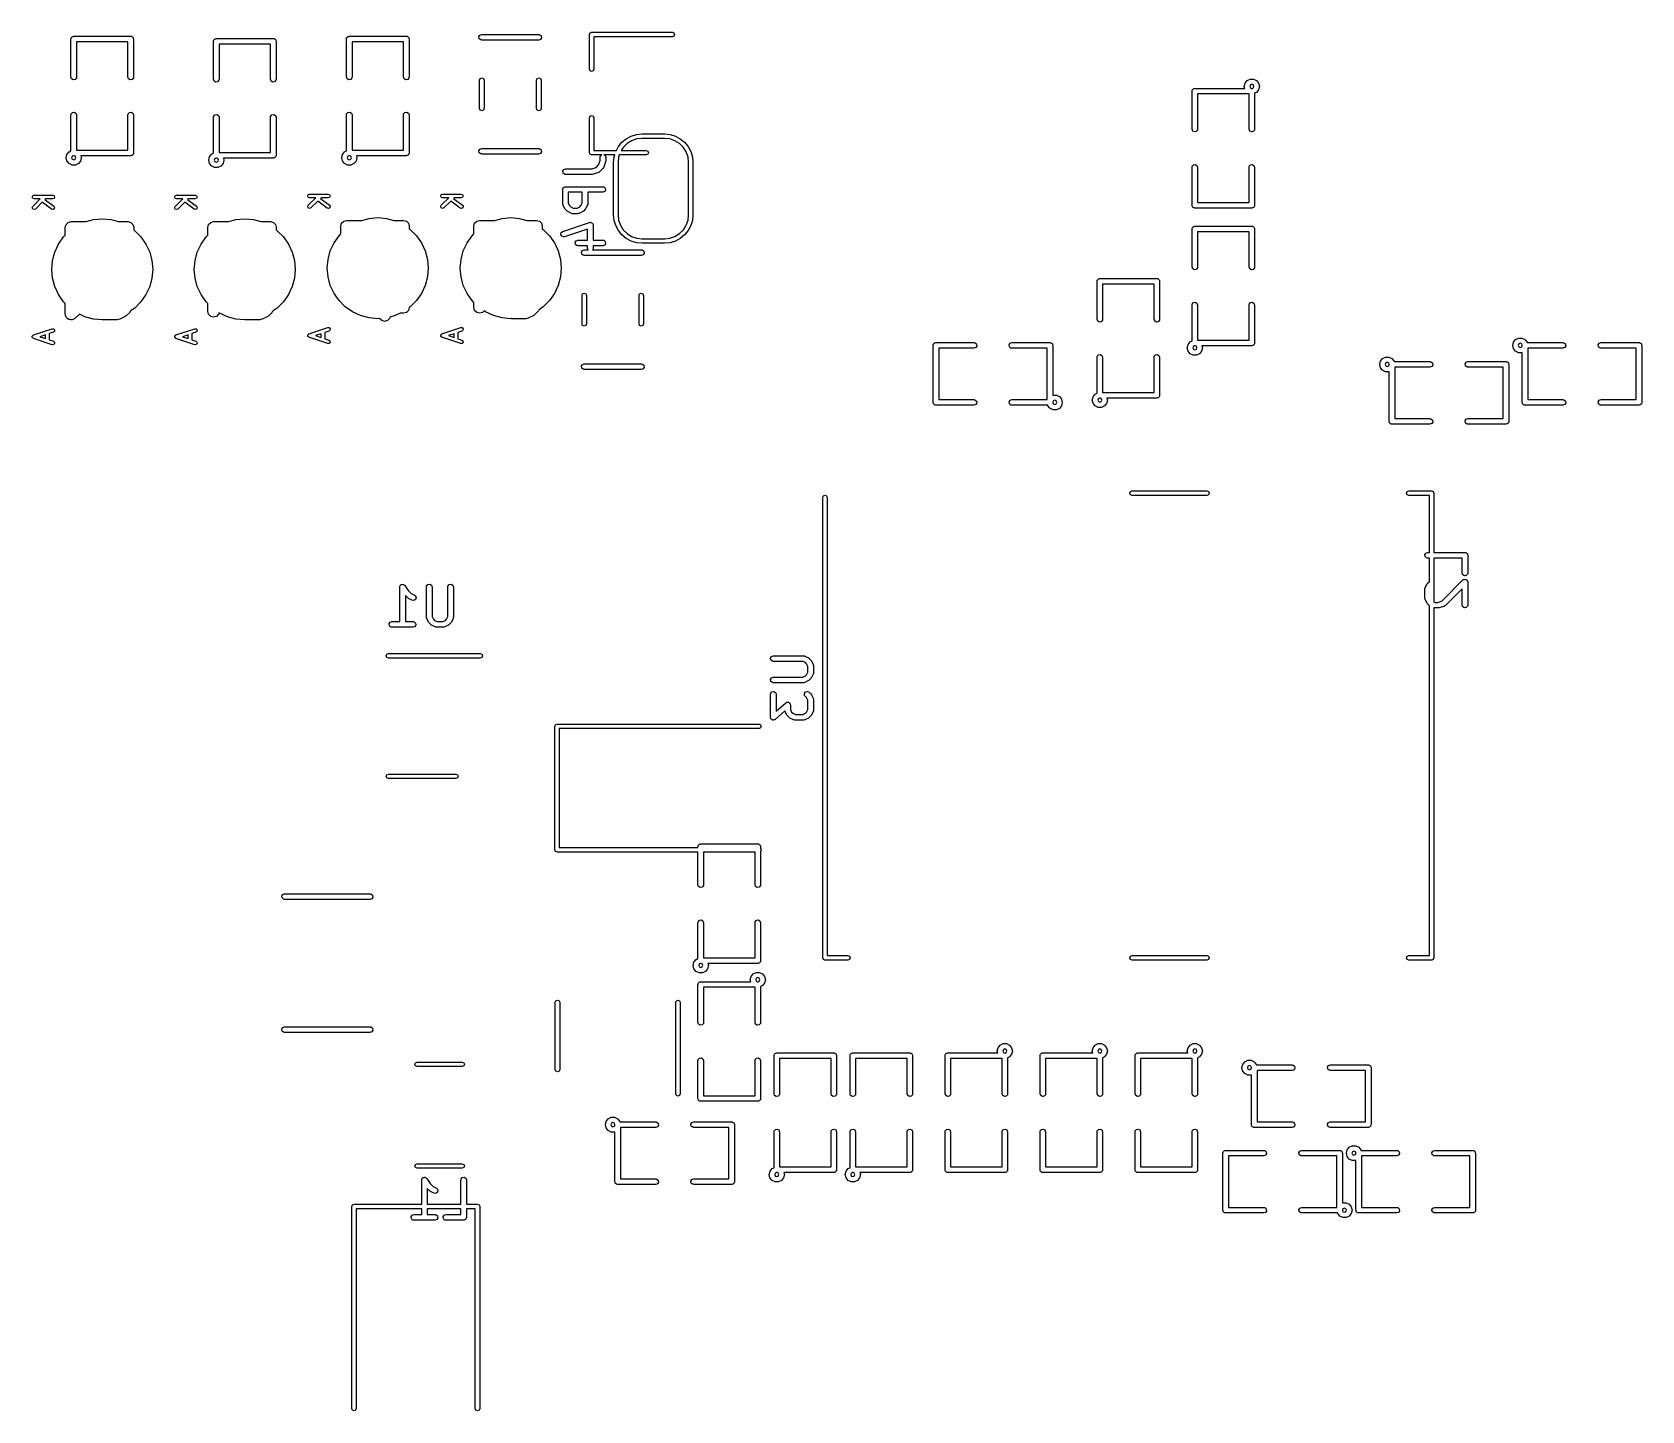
# Model space of a CAD drawing. Extents: x 0.41 to 2.1, y 0.11 to 1.56.
import ezdxf

# ---------------------------------------------------------------- set-up
doc = ezdxf.new("R2010")
doc.units = 0
doc.header["$MEASUREMENT"] = 0
doc.layers.add('BLACK', color=7, linetype='CONTINUOUS')

msp = doc.modelspace()

# ---------------------------------------------------------------- linework, layer by layer
at = {"layer": 'BLACK', "linetype": 'CONTINUOUS'}
for p, q in [((0.992717, 1.5572), (0.993408, 1.55888)), ((0.993408, 1.55888), (0.995079, 1.55957)), ((0.995079, 1.55957), (1.08012, 1.55957)), ((1.08012, 1.55957), (1.08179, 1.55888)), ((1.08179, 1.55888), (1.08248, 1.5572)), ((0.447047, 1.5525), (0.447115, 1.55288)), ((0.447047, 1.5125), (0.447047, 1.5525)), ((0.447092, 1.55301), (0.447158, 1.55313)), ((0.447115, 1.55288), (0.447092, 1.55301)), ((0.447158, 1.55313), (0.447225, 1.55351)), ((0.447225, 1.55351), (0.447718, 1.5541)), ((0.447718, 1.5541), (0.448102, 1.55476)), ((0.448102, 1.55476), (0.448352, 1.55485)), ((0.448352, 1.55485), (0.448524, 1.55506)), ((0.448524, 1.55506), (0.449279, 1.55519)), ((0.449279, 1.55519), (0.45, 1.55545)), ((0.45, 1.55545), (0.51, 1.55545)), ((0.507047, 1.54955), (0.452953, 1.54955)), ((0.452953, 1.54955), (0.452953, 1.5125)), ((0.507047, 1.5125), (0.507047, 1.54955)), ((0.51, 1.55545), (0.510384, 1.55539)), ((0.510384, 1.55539), (0.510513, 1.55541)), ((0.510513, 1.55541), (0.510626, 1.55534)), ((0.510626, 1.55534), (0.51101, 1.55527)), ((0.51101, 1.55527), (0.511598, 1.55478)), ((0.511598, 1.55478), (0.512262, 1.5544)), ((0.512262, 1.5544), (0.512353, 1.55415)), ((0.512353, 1.55415), (0.512557, 1.55398)), ((0.512557, 1.55398), (0.51269, 1.55322)), ((0.51269, 1.55322), (0.512953, 1.5525)), ((0.512953, 1.5525), (0.512953, 1.5125)), ((0.597047, 1.55), (0.597115, 1.55038)), ((0.597047, 1.51), (0.597047, 1.55)), ((0.597092, 1.55051), (0.597158, 1.55063)), ((0.597115, 1.55038), (0.597092, 1.55051)), ((0.597158, 1.55063), (0.597225, 1.55101)), ((0.597225, 1.55101), (0.597718, 1.5516)), ((0.597718, 1.5516), (0.598102, 1.55226)), ((0.598102, 1.55226), (0.598352, 1.55235)), ((0.598352, 1.55235), (0.598524, 1.55256)), ((0.598524, 1.55256), (0.599279, 1.55269)), ((0.599279, 1.55269), (0.6, 1.55295)), ((0.6, 1.55295), (0.66, 1.55295)), ((0.657047, 1.54705), (0.602953, 1.54705)), ((0.602953, 1.54705), (0.602953, 1.51)), ((0.657047, 1.51), (0.657047, 1.54705)), ((0.66, 1.55295), (0.660384, 1.55289)), ((0.660384, 1.55289), (0.660513, 1.55291)), ((0.660513, 1.55291), (0.660626, 1.55284)), ((0.660626, 1.55284), (0.66101, 1.55277)), ((0.66101, 1.55277), (0.661598, 1.55228)), ((0.661598, 1.55228), (0.662262, 1.5519)), ((0.662262, 1.5519), (0.662353, 1.55165)), ((0.662353, 1.55165), (0.662557, 1.55148)), ((0.662557, 1.55148), (0.66269, 1.55072)), ((0.66269, 1.55072), (0.662953, 1.55)), ((0.662953, 1.55), (0.662953, 1.51)), ((0.737047, 1.5525), (0.737115, 1.55288)), ((0.737047, 1.5125), (0.737047, 1.5525)), ((0.737092, 1.55301), (0.737158, 1.55313)), ((0.737115, 1.55288), (0.737092, 1.55301)), ((0.737158, 1.55313), (0.737225, 1.55351)), ((0.737225, 1.55351), (0.737718, 1.5541)), ((0.737718, 1.5541), (0.738102, 1.55476)), ((0.738102, 1.55476), (0.738352, 1.55485)), ((0.738352, 1.55485), (0.738524, 1.55506)), ((0.738524, 1.55506), (0.739279, 1.55519)), ((0.739279, 1.55519), (0.74, 1.55545)), ((0.74, 1.55545), (0.8, 1.55545)), ((0.797047, 1.54955), (0.742953, 1.54955)), ((0.742953, 1.54955), (0.742953, 1.5125)), ((0.797047, 1.5125), (0.797047, 1.54955)), ((0.8, 1.55545), (0.800384, 1.55539)), ((0.800384, 1.55539), (0.800513, 1.55541)), ((0.800513, 1.55541), (0.800626, 1.55534)), ((0.800626, 1.55534), (0.80101, 1.55527)), ((0.80101, 1.55527), (0.801598, 1.55478)), ((0.801598, 1.55478), (0.802262, 1.5544)), ((0.802262, 1.5544), (0.802353, 1.55415)), ((0.802353, 1.55415), (0.802557, 1.55398)), ((0.802557, 1.55398), (0.80269, 1.55322)), ((0.80269, 1.55322), (0.802953, 1.5525)), ((0.802953, 1.5525), (0.802953, 1.5125)), ((0.876541, 1.55471), (0.877551, 1.55645)), ((0.876892, 1.55272), (0.876541, 1.55471)), ((0.878439, 1.55142), (0.876892, 1.55272)), ((0.877551, 1.55645), (0.879449, 1.55715)), ((0.879449, 1.55124), (0.878439, 1.55142)), ((0.879449, 1.55715), (0.939449, 1.55715)), ((0.939449, 1.55124), (0.879449, 1.55124)), ((0.939449, 1.55715), (0.940459, 1.55697)), ((0.941347, 1.55193), (0.939449, 1.55124)), ((0.940459, 1.55697), (0.942006, 1.55567)), ((0.942357, 1.55368), (0.941347, 1.55193)), ((0.942006, 1.55567), (0.942357, 1.55368)), ((0.992717, 1.52059), (0.992717, 1.5572)), ((1.08012, 1.55484), (0.997441, 1.55484)), ((0.997441, 1.55484), (0.997441, 1.52059)), ((1.08179, 1.55553), (1.08012, 1.55484)), ((1.08248, 1.5572), (1.08179, 1.55553)), ((0.447738, 1.5106), (0.447047, 1.5125)), ((0.449487, 1.50959), (0.447738, 1.5106)), ((0.451476, 1.50994), (0.449487, 1.50959)), ((0.452775, 1.51149), (0.451476, 1.50994)), ((0.452953, 1.5125), (0.452775, 1.51149)), ((0.507738, 1.5106), (0.507047, 1.5125)), ((0.509487, 1.50959), (0.507738, 1.5106)), ((0.511476, 1.50994), (0.509487, 1.50959)), ((0.512775, 1.51149), (0.511476, 1.50994)), ((0.512953, 1.5125), (0.512775, 1.51149)), ((0.597738, 1.5081), (0.597047, 1.51)), ((0.599487, 1.50709), (0.597738, 1.5081)), ((0.602775, 1.50899), (0.601476, 1.50744)), ((0.602953, 1.51), (0.602775, 1.50899)), ((0.657738, 1.5081), (0.657047, 1.51)), ((0.659487, 1.50709), (0.657738, 1.5081)), ((0.662775, 1.50899), (0.661476, 1.50744)), ((0.662953, 1.51), (0.662775, 1.50899)), ((0.737738, 1.5106), (0.737047, 1.5125)), ((0.739487, 1.50959), (0.737738, 1.5106)), ((0.741476, 1.50994), (0.739487, 1.50959)), ((0.742775, 1.51149), (0.741476, 1.50994)), ((0.742953, 1.5125), (0.742775, 1.51149)), ((0.797738, 1.5106), (0.797047, 1.5125)), ((0.799487, 1.50959), (0.797738, 1.5106)), ((0.801476, 1.50994), (0.799487, 1.50959)), ((0.802775, 1.51149), (0.801476, 1.50994)), ((0.802953, 1.5125), (0.802775, 1.51149)), ((0.877087, 1.50919), (0.877779, 1.51086)), ((0.877087, 1.47919), (0.877087, 1.50919)), ((0.877779, 1.51086), (0.879449, 1.51156)), ((0.879449, 1.51156), (0.881119, 1.51086)), ((0.881119, 1.51086), (0.881811, 1.50919)), ((0.881811, 1.50919), (0.881811, 1.47919)), ((0.937087, 1.50919), (0.937779, 1.51086)), ((0.937087, 1.47919), (0.937087, 1.50919)), ((0.937779, 1.51086), (0.939449, 1.51156)), ((0.939449, 1.51156), (0.941119, 1.51086)), ((0.941119, 1.51086), (0.941811, 1.50919)), ((0.941811, 1.50919), (0.941811, 1.47919)), ((0.993408, 1.51892), (0.992717, 1.52059)), ((0.995079, 1.51823), (0.993408, 1.51892)), ((0.996749, 1.51892), (0.995079, 1.51823)), ((0.997441, 1.52059), (0.996749, 1.51892)), ((1.68284, 1.50596), (1.68505, 1.50872)), ((1.68505, 1.50872), (1.68824, 1.51026)), ((1.68824, 1.51026), (1.69178, 1.51025)), ((1.69178, 1.51025), (1.69496, 1.50872)), ((1.69496, 1.50872), (1.69717, 1.50595)), ((0.601476, 1.50744), (0.599487, 1.50709)), ((0.661476, 1.50744), (0.659487, 1.50709)), ((1.62705, 1.4975), (1.62711, 1.49788)), ((1.62705, 1.4575), (1.62705, 1.4975)), ((1.62709, 1.49801), (1.62716, 1.49813)), ((1.62711, 1.49788), (1.62709, 1.49801)), ((1.62716, 1.49813), (1.62723, 1.49851)), ((1.62723, 1.49851), (1.62772, 1.4991)), ((1.62772, 1.4991), (1.6281, 1.49976)), ((1.6281, 1.49976), (1.62835, 1.49985)), ((1.62835, 1.49985), (1.62852, 1.50006)), ((1.62852, 1.50006), (1.62928, 1.50019)), ((1.62928, 1.50019), (1.63, 1.50045)), ((1.63, 1.50045), (1.68251, 1.50045)), ((1.68705, 1.49455), (1.63295, 1.49455)), ((1.63295, 1.49455), (1.63295, 1.4575)), ((1.68205, 1.50251), (1.68284, 1.50596)), ((1.68205, 1.5025), (1.68205, 1.50251)), ((1.68251, 1.50045), (1.68205, 1.5025)), ((1.68705, 1.4575), (1.68705, 1.49455)), ((1.68843, 1.50407), (1.68778, 1.5025)), ((1.68778, 1.5025), (1.68843, 1.50093)), ((1.69, 1.50472), (1.68843, 1.50407)), ((1.68843, 1.50093), (1.68959, 1.50045)), ((1.68959, 1.50045), (1.69, 1.50045)), ((1.69157, 1.50407), (1.69, 1.50472)), ((1.69, 1.50045), (1.69029, 1.5004)), ((1.69029, 1.5004), (1.69157, 1.50093)), ((1.69222, 1.5025), (1.69157, 1.50407)), ((1.69157, 1.50093), (1.69222, 1.5025)), ((1.69494, 1.49627), (1.69295, 1.49532)), ((1.69295, 1.49532), (1.69295, 1.4575)), ((1.69715, 1.49903), (1.69494, 1.49627)), ((1.69795, 1.50247), (1.69715, 1.49903)), ((1.69717, 1.50595), (1.69795, 1.5025)), ((1.69795, 1.5025), (1.69795, 1.50247)), ((0.447225, 1.47351), (0.448524, 1.47506)), ((0.448524, 1.47506), (0.450513, 1.47541)), ((0.450513, 1.47541), (0.452262, 1.4744)), ((0.452262, 1.4744), (0.452953, 1.4725)), ((0.507225, 1.47351), (0.508524, 1.47506)), ((0.508524, 1.47506), (0.510513, 1.47541)), ((0.510513, 1.47541), (0.512262, 1.4744)), ((0.512262, 1.4744), (0.512953, 1.4725)), ((0.737225, 1.47351), (0.738524, 1.47506)), ((0.738524, 1.47506), (0.740513, 1.47541)), ((0.740513, 1.47541), (0.742262, 1.4744)), ((0.742262, 1.4744), (0.742953, 1.4725)), ((0.797225, 1.47351), (0.798524, 1.47506)), ((0.798524, 1.47506), (0.800513, 1.47541)), ((0.800513, 1.47541), (0.802262, 1.4744)), ((0.802262, 1.4744), (0.802953, 1.4725)), ((0.877779, 1.47752), (0.877087, 1.47919)), ((0.879449, 1.47683), (0.877779, 1.47752)), ((0.881119, 1.47752), (0.879449, 1.47683)), ((0.881811, 1.47919), (0.881119, 1.47752)), ((0.937779, 1.47752), (0.937087, 1.47919)), ((0.939449, 1.47683), (0.937779, 1.47752)), ((0.941119, 1.47752), (0.939449, 1.47683)), ((0.941811, 1.47919), (0.941119, 1.47752)), ((0.447047, 1.4725), (0.447225, 1.47351)), ((0.447047, 1.43468), (0.447047, 1.4725)), ((0.452953, 1.4725), (0.452953, 1.43545)), ((0.507047, 1.4725), (0.507225, 1.47351)), ((0.507047, 1.43545), (0.507047, 1.4725)), ((0.512953, 1.4725), (0.512953, 1.4325)), ((0.597047, 1.47), (0.597225, 1.47101)), ((0.597047, 1.43218), (0.597047, 1.47)), ((0.597225, 1.47101), (0.598524, 1.47256)), ((0.598524, 1.47256), (0.600513, 1.47291)), ((0.600513, 1.47291), (0.602262, 1.4719)), ((0.602262, 1.4719), (0.602953, 1.47)), ((0.602953, 1.47), (0.602953, 1.43295)), ((0.657047, 1.47), (0.657225, 1.47101)), ((0.657047, 1.43295), (0.657047, 1.47)), ((0.657225, 1.47101), (0.658524, 1.47256)), ((0.658524, 1.47256), (0.660513, 1.47291)), ((0.660513, 1.47291), (0.662262, 1.4719)), ((0.662262, 1.4719), (0.662953, 1.47)), ((0.662953, 1.47), (0.662953, 1.43)), ((0.737047, 1.4725), (0.737225, 1.47351)), ((0.737047, 1.43468), (0.737047, 1.4725)), ((0.742953, 1.4725), (0.742953, 1.43545)), ((0.797047, 1.4725), (0.797225, 1.47351)), ((0.797047, 1.43545), (0.797047, 1.4725)), ((0.802953, 1.4725), (0.802953, 1.4325)), ((0.992717, 1.46941), (0.993408, 1.47108)), ((0.992717, 1.4328), (0.992717, 1.46941)), ((0.993408, 1.47108), (0.995079, 1.47177)), ((0.995079, 1.47177), (0.996749, 1.47108)), ((0.996749, 1.47108), (0.997441, 1.46941)), ((0.997441, 1.46941), (0.997441, 1.43516)), ((1.62774, 1.4556), (1.62705, 1.4575)), ((1.63295, 1.4575), (1.63277, 1.45649)), ((1.68774, 1.4556), (1.68705, 1.4575)), ((1.69295, 1.4575), (1.69277, 1.45649)), ((1.02331, 1.43918), (1.02703, 1.44372)), ((1.02703, 1.44372), (1.03157, 1.44744)), ((1.03238, 1.44238), (1.02836, 1.43837)), ((1.03157, 1.44744), (1.03674, 1.4502)), ((1.03719, 1.4454), (1.03238, 1.44238)), ((1.03674, 1.4502), (1.04235, 1.45191)), ((1.04255, 1.44728), (1.03719, 1.4454)), ((1.04235, 1.45191), (1.04819, 1.45248)), ((1.04789, 1.44788), (1.04255, 1.44728)), ((1.04819, 1.44776), (1.04789, 1.44788)), ((1.04819, 1.45248), (1.07181, 1.45248)), ((1.07181, 1.44776), (1.04819, 1.44776)), ((1.07181, 1.45248), (1.07765, 1.45191)), ((1.07211, 1.44788), (1.07181, 1.44776)), ((1.07745, 1.44728), (1.07211, 1.44788)), ((1.08281, 1.4454), (1.07745, 1.44728)), ((1.07765, 1.45191), (1.08326, 1.4502)), ((1.08762, 1.44238), (1.08281, 1.4454)), ((1.08326, 1.4502), (1.08843, 1.44744)), ((1.09164, 1.43837), (1.08762, 1.44238)), ((1.08843, 1.44744), (1.09297, 1.44372)), ((1.09297, 1.44372), (1.09669, 1.43918)), ((1.62949, 1.45459), (1.62774, 1.4556)), ((1.63148, 1.45494), (1.62949, 1.45459)), ((1.63277, 1.45649), (1.63148, 1.45494)), ((1.68949, 1.45459), (1.68774, 1.4556)), ((1.69148, 1.45494), (1.68949, 1.45459)), ((1.69277, 1.45649), (1.69148, 1.45494)), ((0.442047, 1.42751), (0.44284, 1.43096)), ((0.44205, 1.4275), (0.442047, 1.42751)), ((0.442828, 1.42406), (0.44205, 1.4275)), ((0.445028, 1.42129), (0.442828, 1.42406)), ((0.44284, 1.43096), (0.445049, 1.43372)), ((0.445049, 1.43372), (0.447047, 1.43468)), ((0.448433, 1.42907), (0.447784, 1.4275)), ((0.447784, 1.4275), (0.448433, 1.42593)), ((0.449714, 1.4296), (0.448433, 1.42907)), ((0.448433, 1.42593), (0.45, 1.42528)), ((0.45, 1.42955), (0.449714, 1.4296)), ((0.450407, 1.42955), (0.45, 1.42955)), ((0.45, 1.42528), (0.451567, 1.42593)), ((0.451567, 1.42907), (0.450407, 1.42955)), ((0.452216, 1.4275), (0.451567, 1.42907)), ((0.451567, 1.42593), (0.452216, 1.4275)), ((0.452953, 1.43545), (0.507047, 1.43545)), ((0.457154, 1.42403), (0.45494, 1.42127)), ((0.457953, 1.42747), (0.457154, 1.42403)), ((0.51, 1.42955), (0.457486, 1.42955)), ((0.457486, 1.42955), (0.457953, 1.4275)), ((0.457953, 1.4275), (0.457953, 1.42747)), ((0.510721, 1.42981), (0.51, 1.42955)), ((0.511476, 1.42994), (0.510721, 1.42981)), ((0.511648, 1.43015), (0.511476, 1.42994)), ((0.511898, 1.43024), (0.511648, 1.43015)), ((0.512282, 1.4309), (0.511898, 1.43024)), ((0.512775, 1.43149), (0.512282, 1.4309)), ((0.512842, 1.43187), (0.512775, 1.43149)), ((0.512908, 1.43199), (0.512842, 1.43187)), ((0.512953, 1.4325), (0.512885, 1.43212)), ((0.512885, 1.43212), (0.512908, 1.43199)), ((0.592047, 1.42501), (0.59284, 1.42846)), ((0.59205, 1.425), (0.592047, 1.42501)), ((0.592828, 1.42156), (0.59205, 1.425)), ((0.59284, 1.42846), (0.595049, 1.43122)), ((0.595049, 1.43122), (0.597047, 1.43218)), ((0.598433, 1.42657), (0.597784, 1.425)), ((0.597784, 1.425), (0.598433, 1.42343)), ((0.599714, 1.4271), (0.598433, 1.42657)), ((0.598433, 1.42343), (0.6, 1.42278)), ((0.6, 1.42705), (0.599714, 1.4271)), ((0.600407, 1.42705), (0.6, 1.42705)), ((0.6, 1.42278), (0.601567, 1.42343)), ((0.601567, 1.42657), (0.600407, 1.42705)), ((0.602216, 1.425), (0.601567, 1.42657)), ((0.601567, 1.42343), (0.602216, 1.425)), ((0.602953, 1.43295), (0.657047, 1.43295)), ((0.607953, 1.42497), (0.607154, 1.42153)), ((0.66, 1.42705), (0.607486, 1.42705)), ((0.607486, 1.42705), (0.607953, 1.425)), ((0.607953, 1.425), (0.607953, 1.42497)), ((0.660721, 1.42731), (0.66, 1.42705)), ((0.661476, 1.42744), (0.660721, 1.42731)), ((0.661648, 1.42765), (0.661476, 1.42744)), ((0.661898, 1.42774), (0.661648, 1.42765)), ((0.662282, 1.4284), (0.661898, 1.42774)), ((0.662775, 1.42899), (0.662282, 1.4284)), ((0.662842, 1.42937), (0.662775, 1.42899)), ((0.662908, 1.42949), (0.662842, 1.42937)), ((0.662953, 1.43), (0.662885, 1.42962)), ((0.662885, 1.42962), (0.662908, 1.42949)), ((0.732047, 1.42751), (0.73284, 1.43096)), ((0.73205, 1.4275), (0.732047, 1.42751)), ((0.732828, 1.42406), (0.73205, 1.4275)), ((0.735028, 1.42129), (0.732828, 1.42406)), ((0.73284, 1.43096), (0.735049, 1.43372)), ((0.735049, 1.43372), (0.737047, 1.43468)), ((0.738433, 1.42907), (0.737784, 1.4275)), ((0.737784, 1.4275), (0.738433, 1.42593)), ((0.739714, 1.4296), (0.738433, 1.42907)), ((0.738433, 1.42593), (0.74, 1.42528)), ((0.74, 1.42955), (0.739714, 1.4296)), ((0.740407, 1.42955), (0.74, 1.42955)), ((0.74, 1.42528), (0.741567, 1.42593)), ((0.741567, 1.42907), (0.740407, 1.42955)), ((0.742216, 1.4275), (0.741567, 1.42907)), ((0.741567, 1.42593), (0.742216, 1.4275)), ((0.742953, 1.43545), (0.797047, 1.43545)), ((0.747154, 1.42403), (0.74494, 1.42127)), ((0.747953, 1.42747), (0.747154, 1.42403)), ((0.8, 1.42955), (0.747486, 1.42955)), ((0.747486, 1.42955), (0.747953, 1.4275)), ((0.747953, 1.4275), (0.747953, 1.42747)), ((0.800721, 1.42981), (0.8, 1.42955)), ((0.801476, 1.42994), (0.800721, 1.42981)), ((0.801648, 1.43015), (0.801476, 1.42994)), ((0.801898, 1.43024), (0.801648, 1.43015)), ((0.802282, 1.4309), (0.801898, 1.43024)), ((0.802775, 1.43149), (0.802282, 1.4309)), ((0.802842, 1.43187), (0.802775, 1.43149)), ((0.802908, 1.43199), (0.802842, 1.43187)), ((0.802953, 1.4325), (0.802885, 1.43212)), ((0.802885, 1.43212), (0.802908, 1.43199)), ((0.876541, 1.43471), (0.877551, 1.43645)), ((0.876892, 1.43272), (0.876541, 1.43471)), ((0.878439, 1.43142), (0.876892, 1.43272)), ((0.877551, 1.43645), (0.879449, 1.43715)), ((0.879449, 1.43124), (0.878439, 1.43142)), ((0.879449, 1.43715), (0.939449, 1.43715)), ((0.939449, 1.43124), (0.879449, 1.43124)), ((0.939449, 1.43715), (0.940459, 1.43697)), ((0.941347, 1.43193), (0.939449, 1.43124)), ((0.940459, 1.43697), (0.942006, 1.43567)), ((0.942357, 1.43368), (0.941347, 1.43193)), ((0.942006, 1.43567), (0.942357, 1.43368)), ((0.993408, 1.43112), (0.992717, 1.4328)), ((0.995079, 1.43043), (0.993408, 1.43112)), ((1.00586, 1.43043), (0.995079, 1.43043)), ((0.997441, 1.43516), (1.02116, 1.43516)), ((1.00249, 1.42003), (1.00399, 1.42454)), ((1.00399, 1.42781), (1.00417, 1.42882)), ((1.00399, 1.42454), (1.00399, 1.42781)), ((1.00417, 1.42882), (1.00547, 1.43036)), ((1.00547, 1.43036), (1.00586, 1.43043)), ((1.00975, 1.42312), (1.00787, 1.4175)), ((1.01946, 1.43043), (1.00794, 1.43043)), ((1.00794, 1.43043), (1.00921, 1.4297)), ((1.00921, 1.4297), (1.0099, 1.42781)), ((1.0099, 1.42406), (1.00974, 1.42319)), ((1.00974, 1.42319), (1.00975, 1.42312)), ((1.0099, 1.42781), (1.0099, 1.42406)), ((1.01827, 1.42256), (1.01884, 1.4284)), ((1.01884, 1.4284), (1.01946, 1.43043)), ((1.02116, 1.43516), (1.02331, 1.43918)), ((1.02347, 1.4282), (1.02287, 1.42286)), ((1.02425, 1.43043), (1.02347, 1.4282)), ((1.05256, 1.43043), (1.02425, 1.43043)), ((1.02836, 1.43837), (1.02635, 1.43516)), ((1.02635, 1.43516), (1.05256, 1.43516)), ((1.05256, 1.43516), (1.05423, 1.43447)), ((1.05423, 1.43112), (1.05256, 1.43043)), ((1.05423, 1.43447), (1.05492, 1.4328)), ((1.05492, 1.4328), (1.05423, 1.43112)), ((1.09466, 1.43356), (1.09164, 1.43837)), ((1.09653, 1.4282), (1.09466, 1.43356)), ((1.09713, 1.42286), (1.09653, 1.4282)), ((1.09669, 1.43918), (1.09945, 1.43401)), ((1.09945, 1.43401), (1.10116, 1.4284)), ((1.10116, 1.4284), (1.10173, 1.42256)), ((0.448211, 1.41975), (0.445028, 1.42129)), ((0.451748, 1.41974), (0.448211, 1.41975)), ((0.45494, 1.42127), (0.451748, 1.41974)), ((0.595028, 1.41879), (0.592828, 1.42156)), ((0.598211, 1.41725), (0.595028, 1.41879)), ((0.601748, 1.41724), (0.598211, 1.41725)), ((0.60494, 1.41877), (0.601748, 1.41724)), ((0.607154, 1.42153), (0.60494, 1.41877)), ((0.738211, 1.41975), (0.735028, 1.42129)), ((0.741748, 1.41974), (0.738211, 1.41975)), ((0.74494, 1.42127), (0.741748, 1.41974)), ((0.964666, 1.41332), (0.965676, 1.41507)), ((0.965017, 1.41133), (0.964666, 1.41332)), ((0.966564, 1.41003), (0.965017, 1.41133)), ((0.965676, 1.41507), (0.967574, 1.41576)), ((0.967574, 1.40986), (0.966564, 1.41003)), ((0.967574, 1.41576), (0.995216, 1.41576)), ((0.995696, 1.40986), (0.967574, 1.40986)), ((0.995216, 1.41576), (0.999725, 1.41726)), ((0.995756, 1.40988), (0.995696, 1.40986)), ((0.996629, 1.41001), (0.995756, 1.40988)), ((1.00225, 1.41188), (0.996629, 1.41001)), ((0.999725, 1.41726), (1.00249, 1.42003)), ((1.00239, 1.41199), (1.00225, 1.41188)), ((1.00257, 1.41201), (1.00239, 1.41199)), ((1.00341, 1.4126), (1.00257, 1.41201)), ((1.00716, 1.41634), (1.00341, 1.4126)), ((1.00723, 1.4165), (1.00716, 1.41634)), ((1.00738, 1.4166), (1.00723, 1.4165)), ((1.00787, 1.4175), (1.00738, 1.4166)), ((1.01827, 1.36744), (1.01827, 1.42256)), ((1.02287, 1.42286), (1.02299, 1.42256)), ((1.02299, 1.42256), (1.02299, 1.36744)), ((1.09701, 1.42256), (1.09713, 1.42286)), ((1.09701, 1.36744), (1.09701, 1.42256)), ((1.10173, 1.42256), (1.10173, 1.36744)), ((1.62705, 1.4175), (1.62723, 1.41851)), ((1.62705, 1.3775), (1.62705, 1.4175)), ((1.62723, 1.41851), (1.62852, 1.42006)), ((1.62852, 1.42006), (1.63051, 1.42041)), ((1.63051, 1.42041), (1.63226, 1.4194)), ((1.63226, 1.4194), (1.63295, 1.4175)), ((1.63295, 1.4175), (1.63295, 1.38045)), ((1.68705, 1.4175), (1.68723, 1.41851)), ((1.68705, 1.38045), (1.68705, 1.4175)), ((1.68723, 1.41851), (1.68852, 1.42006)), ((1.68852, 1.42006), (1.69051, 1.42041)), ((1.69051, 1.42041), (1.69226, 1.4194)), ((1.69226, 1.4194), (1.69295, 1.4175)), ((1.69295, 1.4175), (1.69295, 1.3775)), ((0.696833, 1.3887), (0.698212, 1.38927)), ((0.698212, 1.38927), (0.717912, 1.38927)), ((0.717912, 1.38927), (0.719291, 1.3887)), ((0.836833, 1.3887), (0.838212, 1.38927)), ((0.838212, 1.38927), (0.857912, 1.38927)), ((0.857912, 1.38927), (0.859291, 1.3887)), ((0.964621, 1.39406), (0.964689, 1.39444)), ((0.964621, 1.37906), (0.964621, 1.39406)), ((0.964666, 1.39457), (0.964732, 1.39469)), ((0.964689, 1.39444), (0.964666, 1.39457)), ((0.964732, 1.39469), (0.964799, 1.39507)), ((0.964799, 1.39507), (0.965292, 1.39566)), ((0.965292, 1.39566), (0.965676, 1.39632)), ((0.965676, 1.39632), (0.965926, 1.39641)), ((0.965926, 1.39641), (0.966098, 1.39662)), ((0.966098, 1.39662), (0.966853, 1.39675)), ((0.966853, 1.39675), (0.967574, 1.39701)), ((0.967574, 1.39701), (1.00694, 1.39701)), ((0.970527, 1.39111), (0.970527, 1.37976)), ((0.985244, 1.39111), (0.970527, 1.39111)), ((0.985244, 1.37976), (0.985244, 1.39111)), ((1.00694, 1.39111), (0.991149, 1.39111)), ((0.991149, 1.39111), (0.991149, 1.37906)), ((1.00694, 1.39701), (1.00795, 1.39684)), ((1.00884, 1.3918), (1.00694, 1.39111)), ((1.00795, 1.39684), (1.0095, 1.39554)), ((1.00985, 1.39355), (1.00884, 1.3918)), ((1.0095, 1.39554), (1.00985, 1.39355)), ((0.406262, 1.38606), (0.406833, 1.38744)), ((0.406833, 1.38468), (0.406262, 1.38606)), ((0.406262, 1.3748), (0.406833, 1.37618)), ((0.406833, 1.37342), (0.406262, 1.3748)), ((0.406833, 1.38744), (0.408212, 1.38801)), ((0.408212, 1.38411), (0.406833, 1.38468)), ((0.406833, 1.37618), (0.414761, 1.38411)), ((0.408212, 1.37285), (0.406833, 1.37342)), ((0.408212, 1.38801), (0.427912, 1.38801)), ((0.414761, 1.38411), (0.408212, 1.38411)), ((0.409591, 1.37342), (0.408212, 1.37285)), ((0.416838, 1.38067), (0.409591, 1.37342)), ((0.426742, 1.37324), (0.416838, 1.38067)), ((0.420277, 1.38411), (0.419623, 1.38346)), ((0.419623, 1.38346), (0.429082, 1.37636)), ((0.427912, 1.38411), (0.420277, 1.38411)), ((0.428188, 1.37287), (0.426742, 1.37324)), ((0.427912, 1.38801), (0.429291, 1.38744)), ((0.429291, 1.38468), (0.427912, 1.38411)), ((0.429472, 1.37363), (0.428188, 1.37287)), ((0.429082, 1.37636), (0.429842, 1.37508)), ((0.429291, 1.38744), (0.429862, 1.38606)), ((0.429862, 1.38606), (0.429291, 1.38468)), ((0.429842, 1.37508), (0.429472, 1.37363)), ((0.556262, 1.38606), (0.556833, 1.38744)), ((0.556833, 1.38468), (0.556262, 1.38606)), ((0.556262, 1.3748), (0.556833, 1.37618)), ((0.556833, 1.37342), (0.556262, 1.3748)), ((0.556833, 1.38744), (0.558212, 1.38801)), ((0.558212, 1.38411), (0.556833, 1.38468)), ((0.556833, 1.37618), (0.564761, 1.38411)), ((0.558212, 1.37285), (0.556833, 1.37342)), ((0.558212, 1.38801), (0.577912, 1.38801)), ((0.564761, 1.38411), (0.558212, 1.38411)), ((0.559591, 1.37342), (0.558212, 1.37285)), ((0.566838, 1.38067), (0.559591, 1.37342)), ((0.576742, 1.37324), (0.566838, 1.38067)), ((0.570277, 1.38411), (0.569623, 1.38346)), ((0.569623, 1.38346), (0.579082, 1.37636)), ((0.577912, 1.38411), (0.570277, 1.38411)), ((0.578188, 1.37287), (0.576742, 1.37324)), ((0.577912, 1.38801), (0.579291, 1.38744)), ((0.579291, 1.38468), (0.577912, 1.38411)), ((0.579472, 1.37363), (0.578188, 1.37287)), ((0.579082, 1.37636), (0.579842, 1.37508)), ((0.579291, 1.38744), (0.579862, 1.38606)), ((0.579862, 1.38606), (0.579291, 1.38468)), ((0.579842, 1.37508), (0.579472, 1.37363)), ((0.696262, 1.38732), (0.696833, 1.3887)), ((0.696833, 1.38594), (0.696262, 1.38732)), ((0.696262, 1.37606), (0.696833, 1.37744)), ((0.696833, 1.37468), (0.696262, 1.37606)), ((0.698212, 1.38537), (0.696833, 1.38594)), ((0.696833, 1.37744), (0.704761, 1.38537)), ((0.698212, 1.37411), (0.696833, 1.37468)), ((0.704761, 1.38537), (0.698212, 1.38537)), ((0.699591, 1.37468), (0.698212, 1.37411)), ((0.706838, 1.38193), (0.699591, 1.37468)), ((0.716742, 1.3745), (0.706838, 1.38193)), ((0.710277, 1.38537), (0.709623, 1.38472)), ((0.709623, 1.38472), (0.719082, 1.37762)), ((0.717912, 1.38537), (0.710277, 1.38537)), ((0.718188, 1.37413), (0.716742, 1.3745)), ((0.719291, 1.38594), (0.717912, 1.38537)), ((0.719472, 1.37489), (0.718188, 1.37413)), ((0.719082, 1.37762), (0.719842, 1.37634)), ((0.719291, 1.3887), (0.719862, 1.38732)), ((0.719862, 1.38732), (0.719291, 1.38594)), ((0.719842, 1.37634), (0.719472, 1.37489)), ((0.836262, 1.38732), (0.836833, 1.3887)), ((0.836833, 1.38594), (0.836262, 1.38732)), ((0.836262, 1.37606), (0.836833, 1.37744)), ((0.836833, 1.37468), (0.836262, 1.37606)), ((0.838212, 1.38537), (0.836833, 1.38594)), ((0.836833, 1.37744), (0.844761, 1.38537)), ((0.838212, 1.37411), (0.836833, 1.37468)), ((0.844761, 1.38537), (0.838212, 1.38537)), ((0.839591, 1.37468), (0.838212, 1.37411)), ((0.846838, 1.38193), (0.839591, 1.37468)), ((0.856742, 1.3745), (0.846838, 1.38193)), ((0.850277, 1.38537), (0.849623, 1.38472)), ((0.849623, 1.38472), (0.859082, 1.37762)), ((0.857912, 1.38537), (0.850277, 1.38537)), ((0.858188, 1.37413), (0.856742, 1.3745)), ((0.859291, 1.38594), (0.857912, 1.38537)), ((0.859472, 1.37489), (0.858188, 1.37413)), ((0.859082, 1.37762), (0.859842, 1.37634)), ((0.859291, 1.3887), (0.859862, 1.38732)), ((0.859862, 1.38732), (0.859291, 1.38594)), ((0.859842, 1.37634), (0.859472, 1.37489)), ((0.964682, 1.3789), (0.964621, 1.37906)), ((0.964641, 1.37872), (0.964682, 1.3789)), ((0.964933, 1.37774), (0.964641, 1.37872)), ((0.966808, 1.37399), (0.964933, 1.37774)), ((0.966855, 1.37395), (0.966808, 1.37399)), ((0.967361, 1.37323), (0.966855, 1.37395)), ((0.969236, 1.37135), (0.967361, 1.37323)), ((0.970527, 1.37976), (0.971876, 1.37706)), ((0.971876, 1.37706), (0.973073, 1.37587)), ((0.973073, 1.37587), (0.97577, 1.37452)), ((0.97577, 1.37452), (0.98, 1.37452)), ((0.98, 1.37452), (0.982698, 1.37587)), ((0.982698, 1.37587), (0.983895, 1.37706)), ((0.983895, 1.37706), (0.985244, 1.37976)), ((0.98841, 1.37323), (0.986535, 1.37135)), ((0.988437, 1.37328), (0.98841, 1.37323)), ((0.988963, 1.37399), (0.988437, 1.37328)), ((0.990837, 1.37774), (0.988963, 1.37399)), ((0.990858, 1.37792), (0.990837, 1.37774)), ((0.990971, 1.37805), (0.990858, 1.37792)), ((0.991149, 1.37906), (0.990971, 1.37805)), ((1.62731, 1.37678), (1.62705, 1.3775)), ((1.62744, 1.37602), (1.62731, 1.37678)), ((1.62765, 1.37585), (1.62744, 1.37602)), ((1.62774, 1.3756), (1.62765, 1.37585)), ((1.6284, 1.37522), (1.62774, 1.3756)), ((1.62899, 1.37473), (1.6284, 1.37522)), ((1.62937, 1.37466), (1.62899, 1.37473)), ((1.62949, 1.37459), (1.62937, 1.37466)), ((1.62962, 1.37461), (1.62949, 1.37459)), ((1.63, 1.37455), (1.62962, 1.37461)), ((1.69, 1.37455), (1.63, 1.37455)), ((1.63295, 1.38045), (1.68705, 1.38045)), ((1.69072, 1.37481), (1.69, 1.37455)), ((1.69148, 1.37494), (1.69072, 1.37481)), ((1.69165, 1.37515), (1.69148, 1.37494)), ((1.6919, 1.37524), (1.69165, 1.37515)), ((1.69228, 1.3759), (1.6919, 1.37524)), ((1.69277, 1.37649), (1.69228, 1.3759)), ((1.69284, 1.37687), (1.69277, 1.37649)), ((1.69291, 1.37699), (1.69284, 1.37687)), ((1.69295, 1.3775), (1.69289, 1.37712)), ((1.69289, 1.37712), (1.69291, 1.37699)), ((0.441143, 1.35429), (0.441947, 1.35729)), ((0.441947, 1.35729), (0.444143, 1.35948)), ((0.444143, 1.35948), (0.447143, 1.36029)), ((0.447143, 1.36029), (0.463096, 1.36029)), ((0.463096, 1.36029), (0.470771, 1.36234)), ((0.470771, 1.36234), (0.48, 1.36315)), ((0.48, 1.36315), (0.489229, 1.36234)), ((0.489229, 1.36234), (0.496904, 1.36029)), ((0.496904, 1.36029), (0.507143, 1.36029)), ((0.507143, 1.36029), (0.510143, 1.35948)), ((0.510143, 1.35948), (0.512339, 1.35729)), ((0.512339, 1.35729), (0.513143, 1.35429)), ((0.591143, 1.35429), (0.591947, 1.35729)), ((0.591947, 1.35729), (0.594143, 1.35948)), ((0.594143, 1.35948), (0.597143, 1.36029)), ((0.597143, 1.36029), (0.613096, 1.36029)), ((0.613096, 1.36029), (0.620771, 1.36234)), ((0.620771, 1.36234), (0.63, 1.36315)), ((0.63, 1.36315), (0.639229, 1.36234)), ((0.639229, 1.36234), (0.646904, 1.36029)), ((0.646904, 1.36029), (0.657143, 1.36029)), ((0.657143, 1.36029), (0.660143, 1.35948)), ((0.660143, 1.35948), (0.662339, 1.35729)), ((0.662339, 1.35729), (0.663143, 1.35429)), ((0.731143, 1.35555), (0.731947, 1.35855)), ((0.731143, 1.34728), (0.731143, 1.35555)), ((0.731947, 1.35855), (0.734143, 1.36074)), ((0.734143, 1.36074), (0.737143, 1.36155)), ((0.737143, 1.36155), (0.753096, 1.36155)), ((0.753096, 1.36155), (0.760771, 1.3636)), ((0.760771, 1.3636), (0.77, 1.36441)), ((0.77, 1.36441), (0.779229, 1.3636)), ((0.779229, 1.3636), (0.786904, 1.36155)), ((0.786904, 1.36155), (0.797143, 1.36155)), ((0.797143, 1.36155), (0.800143, 1.36074)), ((0.800143, 1.36074), (0.802339, 1.35855)), ((0.802339, 1.35855), (0.803143, 1.35555)), ((0.803143, 1.35555), (0.803143, 1.35269)), ((0.871143, 1.35555), (0.871947, 1.35855)), ((0.871143, 1.34728), (0.871143, 1.35555)), ((0.871947, 1.35855), (0.874143, 1.36074)), ((0.874143, 1.36074), (0.877143, 1.36155)), ((0.877143, 1.36155), (0.893096, 1.36155)), ((0.893096, 1.36155), (0.900771, 1.3636)), ((0.900771, 1.3636), (0.91, 1.36441)), ((0.91, 1.36441), (0.919229, 1.3636)), ((0.919229, 1.3636), (0.926904, 1.36155)), ((0.926904, 1.36155), (0.937143, 1.36155)), ((0.937143, 1.36155), (0.940143, 1.36074)), ((0.940143, 1.36074), (0.942339, 1.35855)), ((0.942339, 1.35855), (0.943143, 1.35555)), ((0.943143, 1.35555), (0.943143, 1.35269)), ((0.964766, 1.34999), (0.992887, 1.35937)), ((0.969294, 1.37132), (0.969236, 1.37135)), ((0.970003, 1.3708), (0.969294, 1.37132)), ((0.973753, 1.36892), (0.970003, 1.3708)), ((0.973928, 1.3689), (0.973753, 1.36892)), ((0.974063, 1.36879), (0.973928, 1.3689)), ((0.975073, 1.36861), (0.974063, 1.36879)), ((0.980697, 1.36861), (0.975073, 1.36861)), ((0.980863, 1.36867), (0.980697, 1.36861)), ((0.981035, 1.36863), (0.980863, 1.36867)), ((0.982018, 1.36892), (0.981035, 1.36863)), ((0.985767, 1.3708), (0.982018, 1.36892)), ((0.985812, 1.37084), (0.985767, 1.3708)), ((0.986535, 1.37135), (0.985812, 1.37084)), ((0.992887, 1.35937), (0.993901, 1.35952)), ((0.993901, 1.35952), (0.994111, 1.35943)), ((0.994111, 1.35943), (0.994334, 1.35947)), ((0.994334, 1.35947), (0.995031, 1.35907)), ((0.995031, 1.35907), (0.99578, 1.35877)), ((0.99578, 1.35877), (0.995887, 1.35858)), ((0.995887, 1.35858), (0.996083, 1.35846)), ((0.996083, 1.35846), (0.996358, 1.35771)), ((0.996358, 1.35771), (0.996742, 1.357)), ((0.996742, 1.357), (0.996696, 1.35678)), ((0.996696, 1.35678), (0.996774, 1.35657)), ((0.996774, 1.35657), (0.996774, 1.34077)), ((1.01884, 1.3616), (1.01827, 1.36744)), ((1.02055, 1.35599), (1.01884, 1.3616)), ((1.02331, 1.35082), (1.02055, 1.35599)), ((1.02299, 1.36744), (1.02287, 1.36714)), ((1.02287, 1.36714), (1.02347, 1.3618)), ((1.02347, 1.3618), (1.02534, 1.35644)), ((1.02534, 1.35644), (1.02836, 1.35163)), ((1.09164, 1.35163), (1.09466, 1.35644)), ((1.09466, 1.35644), (1.09653, 1.3618)), ((1.09653, 1.3618), (1.09713, 1.36714)), ((1.09945, 1.35599), (1.09669, 1.35082)), ((1.09713, 1.36714), (1.09701, 1.36744)), ((1.10116, 1.3616), (1.09945, 1.35599)), ((1.10173, 1.36744), (1.10116, 1.3616)), ((1.62928, 1.35519), (1.63, 1.35545)), ((1.63, 1.35545), (1.69, 1.35545)), ((1.69, 1.35545), (1.69038, 1.35539)), ((1.69038, 1.35539), (1.69051, 1.35541)), ((1.69051, 1.35541), (1.69063, 1.35534)), ((0.433971, 1.33657), (0.439285, 1.34416)), ((0.439285, 1.34416), (0.441143, 1.34602)), ((0.441143, 1.34602), (0.441143, 1.35429)), ((0.513143, 1.35429), (0.513143, 1.35143)), ((0.513143, 1.35143), (0.514164, 1.35071)), ((0.514164, 1.35071), (0.520715, 1.34416)), ((0.520715, 1.34416), (0.526029, 1.33657)), ((0.583971, 1.33657), (0.589285, 1.34416)), ((0.589285, 1.34416), (0.591143, 1.34602)), ((0.591143, 1.34602), (0.591143, 1.35429)), ((0.663143, 1.35429), (0.663143, 1.35143)), ((0.663143, 1.35143), (0.664164, 1.35071)), ((0.664164, 1.35071), (0.670715, 1.34416)), ((0.670715, 1.34416), (0.676029, 1.33657)), ((0.723971, 1.33783), (0.729285, 1.34542)), ((0.729285, 1.34542), (0.731143, 1.34728)), ((0.803143, 1.35269), (0.804164, 1.35197)), ((0.804164, 1.35197), (0.810715, 1.34542)), ((0.810715, 1.34542), (0.816029, 1.33783)), ((0.863971, 1.33783), (0.869285, 1.34542)), ((0.869285, 1.34542), (0.871143, 1.34728)), ((0.943143, 1.35269), (0.944164, 1.35197)), ((0.944164, 1.35197), (0.950715, 1.34542)), ((0.950715, 1.34542), (0.956029, 1.33783)), ((0.962778, 1.34676), (0.963183, 1.34874)), ((0.96374, 1.34498), (0.962778, 1.34676)), ((0.963183, 1.34874), (0.964766, 1.34999)), ((0.965619, 1.34424), (0.96374, 1.34498)), ((0.966633, 1.34439), (0.965619, 1.34424)), ((0.990868, 1.35247), (0.966633, 1.34439)), ((0.977789, 1.33833), (0.978799, 1.34008)), ((0.978799, 1.34008), (0.980697, 1.34077)), ((0.980697, 1.34077), (0.990868, 1.34077)), ((0.990868, 1.34077), (0.990868, 1.35247)), ((0.996774, 1.34077), (1.00694, 1.34077)), ((1.00694, 1.34077), (1.00795, 1.34059)), ((1.00795, 1.34059), (1.0095, 1.33929)), ((1.0095, 1.33929), (1.00985, 1.3373)), ((1.02703, 1.34628), (1.02331, 1.35082)), ((1.03157, 1.34256), (1.02703, 1.34628)), ((1.02836, 1.35163), (1.03238, 1.34762)), ((1.03674, 1.3398), (1.03157, 1.34256)), ((1.03238, 1.34762), (1.03719, 1.3446)), ((1.04235, 1.33809), (1.03674, 1.3398)), ((1.03719, 1.3446), (1.04255, 1.34272)), ((1.04255, 1.34272), (1.04789, 1.34212)), ((1.04789, 1.34212), (1.04819, 1.34224)), ((1.04819, 1.34224), (1.07181, 1.34224)), ((1.07181, 1.34224), (1.07211, 1.34212)), ((1.07211, 1.34212), (1.07745, 1.34272)), ((1.07745, 1.34272), (1.08281, 1.3446)), ((1.08326, 1.3398), (1.07765, 1.33809)), ((1.08281, 1.3446), (1.08762, 1.34762)), ((1.08843, 1.34256), (1.08326, 1.3398)), ((1.08762, 1.34762), (1.09164, 1.35163)), ((1.09297, 1.34628), (1.08843, 1.34256)), ((1.09669, 1.35082), (1.09297, 1.34628)), ((1.62705, 1.3525), (1.62711, 1.35288)), ((1.62705, 1.3125), (1.62705, 1.3525)), ((1.62709, 1.35301), (1.62716, 1.35313)), ((1.62711, 1.35288), (1.62709, 1.35301)), ((1.62716, 1.35313), (1.62723, 1.35351)), ((1.62723, 1.35351), (1.62772, 1.3541)), ((1.62772, 1.3541), (1.6281, 1.35476)), ((1.6281, 1.35476), (1.62835, 1.35485)), ((1.62835, 1.35485), (1.62852, 1.35506)), ((1.62852, 1.35506), (1.62928, 1.35519)), ((1.68705, 1.34955), (1.63295, 1.34955)), ((1.63295, 1.34955), (1.63295, 1.3125)), ((1.68705, 1.3125), (1.68705, 1.34955)), ((1.69063, 1.35534), (1.69101, 1.35527)), ((1.69101, 1.35527), (1.6916, 1.35478)), ((1.6916, 1.35478), (1.69226, 1.3544)), ((1.69226, 1.3544), (1.69235, 1.35415)), ((1.69235, 1.35415), (1.69256, 1.35398)), ((1.69256, 1.35398), (1.69269, 1.35322)), ((1.69269, 1.35322), (1.69295, 1.3525)), ((1.69295, 1.3525), (1.69295, 1.3125)), ((0.427658, 1.31923), (0.430056, 1.32818)), ((0.430056, 1.32818), (0.433971, 1.33657)), ((0.526029, 1.33657), (0.529944, 1.32818)), ((0.529944, 1.32818), (0.532342, 1.31923)), ((0.577658, 1.31923), (0.580056, 1.32818)), ((0.580056, 1.32818), (0.583971, 1.33657)), ((0.676029, 1.33657), (0.679944, 1.32818)), ((0.679944, 1.32818), (0.682342, 1.31923)), ((0.717658, 1.32049), (0.720056, 1.32944)), ((0.720056, 1.32944), (0.723971, 1.33783)), ((0.816029, 1.33783), (0.819944, 1.32944)), ((0.819944, 1.32944), (0.822342, 1.32049)), ((0.857658, 1.32049), (0.860056, 1.32944)), ((0.860056, 1.32944), (0.863971, 1.33783)), ((0.956029, 1.33783), (0.959944, 1.32944)), ((0.959944, 1.32944), (0.962342, 1.32049)), ((0.97814, 1.33634), (0.977789, 1.33833)), ((0.979687, 1.33504), (0.97814, 1.33634)), ((0.980697, 1.33486), (0.979687, 1.33504)), ((0.990868, 1.33486), (0.980697, 1.33486)), ((0.984415, 1.32813), (0.985425, 1.32988)), ((0.984766, 1.32614), (0.984415, 1.32813)), ((0.986313, 1.32484), (0.984766, 1.32614)), ((0.985425, 1.32988), (0.987323, 1.33057)), ((0.987323, 1.32467), (0.986313, 1.32484)), ((0.987323, 1.33057), (0.991459, 1.33057)), ((1.04732, 1.32467), (0.987323, 1.32467)), ((0.990868, 1.33219), (0.990868, 1.33486)), ((0.991459, 1.33057), (0.990868, 1.33219)), ((0.996595, 1.33118), (0.996081, 1.33057)), ((0.996081, 1.33057), (1.04732, 1.33057)), ((0.996774, 1.33219), (0.996595, 1.33118)), ((1.00694, 1.33486), (0.996774, 1.33486)), ((0.996774, 1.33486), (0.996774, 1.33219)), ((1.00884, 1.33556), (1.00694, 1.33486)), ((1.00985, 1.3373), (1.00884, 1.33556)), ((1.04819, 1.33752), (1.04235, 1.33809)), ((1.04732, 1.33057), (1.04833, 1.33039)), ((1.04922, 1.32536), (1.04732, 1.32467)), ((1.07181, 1.33752), (1.04819, 1.33752)), ((1.04833, 1.33039), (1.04988, 1.32909)), ((1.05023, 1.32711), (1.04922, 1.32536)), ((1.04988, 1.32909), (1.05023, 1.32711)), ((1.07765, 1.33809), (1.07181, 1.33752)), ((0.42685, 1.31), (0.427658, 1.31923)), ((0.427658, 1.30077), (0.42685, 1.31)), ((0.532342, 1.31923), (0.53315, 1.31)), ((0.53315, 1.31), (0.532342, 1.30077)), ((0.57685, 1.31), (0.577658, 1.31923)), ((0.577658, 1.30077), (0.57685, 1.31)), ((0.682342, 1.31923), (0.68315, 1.31)), ((0.68315, 1.31), (0.682342, 1.30077)), ((0.71685, 1.31126), (0.717658, 1.32049)), ((0.717658, 1.30203), (0.71685, 1.31126)), ((0.822342, 1.32049), (0.82315, 1.31126)), ((0.82315, 1.31126), (0.822342, 1.30203)), ((0.85685, 1.31126), (0.857658, 1.32049)), ((0.857658, 1.30203), (0.85685, 1.31126)), ((0.962342, 1.32049), (0.96315, 1.31126)), ((0.96315, 1.31126), (0.962342, 1.30203)), ((1.62774, 1.3106), (1.62705, 1.3125)), ((1.62949, 1.30959), (1.62774, 1.3106)), ((1.63148, 1.30994), (1.62949, 1.30959)), ((1.63277, 1.31149), (1.63148, 1.30994)), ((1.63295, 1.3125), (1.63277, 1.31149)), ((1.68774, 1.3106), (1.68705, 1.3125)), ((1.68949, 1.30959), (1.68774, 1.3106)), ((1.69148, 1.30994), (1.68949, 1.30959)), ((1.69277, 1.31149), (1.69148, 1.30994)), ((1.69295, 1.3125), (1.69277, 1.31149)), ((0.430056, 1.29182), (0.427658, 1.30077)), ((0.433971, 1.28343), (0.430056, 1.29182)), ((0.529944, 1.29182), (0.526029, 1.28343)), ((0.532342, 1.30077), (0.529944, 1.29182)), ((0.580056, 1.29182), (0.577658, 1.30077)), ((0.583971, 1.28343), (0.580056, 1.29182)), ((0.679944, 1.29182), (0.676029, 1.28343)), ((0.682342, 1.30077), (0.679944, 1.29182)), ((0.720056, 1.29308), (0.717658, 1.30203)), ((0.723971, 1.28469), (0.720056, 1.29308)), ((0.819944, 1.29308), (0.816029, 1.28469)), ((0.822342, 1.30203), (0.819944, 1.29308)), ((0.860056, 1.29308), (0.857658, 1.30203)), ((0.863971, 1.28469), (0.860056, 1.29308)), ((0.959944, 1.29308), (0.956029, 1.28469)), ((0.962342, 1.30203), (0.959944, 1.29308)), ((1.52705, 1.2975), (1.52711, 1.29788)), ((1.52705, 1.2575), (1.52705, 1.2975)), ((1.52709, 1.29801), (1.52716, 1.29813)), ((1.52711, 1.29788), (1.52709, 1.29801)), ((1.52716, 1.29813), (1.52723, 1.29851)), ((1.52723, 1.29851), (1.52772, 1.2991)), ((1.52772, 1.2991), (1.5281, 1.29976)), ((1.5281, 1.29976), (1.52835, 1.29985)), ((1.52835, 1.29985), (1.52852, 1.30006)), ((1.52852, 1.30006), (1.52928, 1.30019)), ((1.52928, 1.30019), (1.53, 1.30045)), ((1.53, 1.30045), (1.59, 1.30045)), ((1.58705, 1.29455), (1.53295, 1.29455)), ((1.53295, 1.29455), (1.53295, 1.2575)), ((1.58705, 1.2575), (1.58705, 1.29455)), ((1.59, 1.30045), (1.59038, 1.30039)), ((1.59038, 1.30039), (1.59051, 1.30041)), ((1.59051, 1.30041), (1.59063, 1.30034)), ((1.59063, 1.30034), (1.59101, 1.30027)), ((1.59101, 1.30027), (1.5916, 1.29978)), ((1.5916, 1.29978), (1.59226, 1.2994)), ((1.59226, 1.2994), (1.59235, 1.29915)), ((1.59235, 1.29915), (1.59256, 1.29898)), ((1.59256, 1.29898), (1.59269, 1.29822)), ((1.59269, 1.29822), (1.59295, 1.2975)), ((1.59295, 1.2975), (1.59295, 1.2575)), ((0.439285, 1.27584), (0.433971, 1.28343)), ((0.441143, 1.27398), (0.439285, 1.27584)), ((0.441143, 1.26286), (0.441143, 1.27398)), ((0.520715, 1.27584), (0.514164, 1.26929)), ((0.526029, 1.28343), (0.520715, 1.27584)), ((0.589285, 1.27584), (0.583971, 1.28343)), ((0.591143, 1.27398), (0.589285, 1.27584)), ((0.591143, 1.26571), (0.591143, 1.27398)), ((0.670715, 1.27584), (0.664164, 1.26929)), ((0.676029, 1.28343), (0.670715, 1.27584)), ((0.729285, 1.2771), (0.723971, 1.28469)), ((0.735836, 1.27054), (0.729285, 1.2771)), ((0.810715, 1.2771), (0.804164, 1.27054)), ((0.816029, 1.28469), (0.810715, 1.2771)), ((0.869285, 1.2771), (0.863971, 1.28469)), ((0.871143, 1.27524), (0.869285, 1.2771)), ((0.871143, 1.26983), (0.871143, 1.27524)), ((0.950715, 1.2771), (0.944164, 1.27054)), ((0.956029, 1.28469), (0.950715, 1.2771)), ((0.984961, 1.28262), (0.985653, 1.28429)), ((0.984961, 1.25262), (0.984961, 1.28262)), ((0.985653, 1.28429), (0.987323, 1.28498)), ((0.987323, 1.28498), (0.988993, 1.28429)), ((0.988993, 1.28429), (0.989685, 1.28262)), ((0.989685, 1.28262), (0.989685, 1.25262)), ((1.04496, 1.28262), (1.04565, 1.28429)), ((1.04496, 1.25262), (1.04496, 1.28262)), ((1.04565, 1.28429), (1.04732, 1.28498)), ((1.04732, 1.28498), (1.04899, 1.28429)), ((1.04899, 1.28429), (1.04969, 1.28262)), ((1.04969, 1.28262), (1.04969, 1.25262)), ((1.62705, 1.2725), (1.62723, 1.27351)), ((1.62705, 1.23468), (1.62705, 1.2725)), ((1.62723, 1.27351), (1.62852, 1.27506)), ((1.62852, 1.27506), (1.63051, 1.27541)), ((1.63051, 1.27541), (1.63226, 1.2744)), ((1.63226, 1.2744), (1.63295, 1.2725)), ((1.63295, 1.2725), (1.63295, 1.23545)), ((1.68705, 1.2725), (1.68723, 1.27351)), ((1.68705, 1.23545), (1.68705, 1.2725)), ((1.68723, 1.27351), (1.68852, 1.27506)), ((1.68852, 1.27506), (1.69051, 1.27541)), ((1.69051, 1.27541), (1.69226, 1.2744)), ((1.69226, 1.2744), (1.69295, 1.2725)), ((1.69295, 1.2725), (1.69295, 1.2325)), ((0.441296, 1.26228), (0.441143, 1.26286)), ((0.441257, 1.26169), (0.441296, 1.26228)), ((0.441692, 1.26081), (0.441257, 1.26169)), ((0.441947, 1.25986), (0.441692, 1.26081)), ((0.442366, 1.25944), (0.441947, 1.25986)), ((0.442627, 1.25891), (0.442366, 1.25944)), ((0.443446, 1.25836), (0.442627, 1.25891)), ((0.444143, 1.25766), (0.443446, 1.25836)), ((0.444715, 1.25751), (0.444143, 1.25766)), ((0.445208, 1.25718), (0.444715, 1.25751)), ((0.446191, 1.25711), (0.445208, 1.25718)), ((0.447143, 1.25686), (0.446191, 1.25711)), ((0.447715, 1.25701), (0.447143, 1.25686)), ((0.448307, 1.25697), (0.447715, 1.25701)), ((0.449191, 1.25741), (0.448307, 1.25697)), ((0.450143, 1.25766), (0.449191, 1.25741)), ((0.450562, 1.25808), (0.450143, 1.25766)), ((0.451094, 1.25834), (0.450562, 1.25808)), ((0.456101, 1.26272), (0.451094, 1.25834)), ((0.461822, 1.26006), (0.456101, 1.26272)), ((0.470771, 1.25766), (0.461822, 1.26006)), ((0.48, 1.25685), (0.470771, 1.25766)), ((0.481096, 1.25695), (0.48, 1.25685)), ((0.481429, 1.25686), (0.481096, 1.25695)), ((0.495714, 1.25686), (0.481429, 1.25686)), ((0.497046, 1.25721), (0.495714, 1.25686)), ((0.498398, 1.25749), (0.497046, 1.25721)), ((0.504112, 1.26035), (0.498398, 1.25749)), ((0.504835, 1.26099), (0.504112, 1.26035)), ((0.505671, 1.26147), (0.504835, 1.26099)), ((0.508528, 1.26433), (0.505671, 1.26147)), ((0.509011, 1.26517), (0.508528, 1.26433)), ((0.509652, 1.26589), (0.509011, 1.26517)), ((0.509835, 1.26625), (0.509652, 1.26589)), ((0.514164, 1.26929), (0.509835, 1.26625)), ((0.591947, 1.26271), (0.591143, 1.26571)), ((0.594143, 1.26052), (0.591947, 1.26271)), ((0.597143, 1.25971), (0.594143, 1.26052)), ((0.600143, 1.26052), (0.597143, 1.25971)), ((0.602339, 1.26271), (0.600143, 1.26052)), ((0.602794, 1.26441), (0.602339, 1.26271)), ((0.603425, 1.26397), (0.602794, 1.26441)), ((0.611822, 1.26006), (0.603425, 1.26397)), ((0.620771, 1.25766), (0.611822, 1.26006)), ((0.63, 1.25685), (0.620771, 1.25766)), ((0.631096, 1.25695), (0.63, 1.25685)), ((0.631429, 1.25686), (0.631096, 1.25695)), ((0.645714, 1.25686), (0.631429, 1.25686)), ((0.647046, 1.25721), (0.645714, 1.25686)), ((0.648398, 1.25749), (0.647046, 1.25721)), ((0.654112, 1.26035), (0.648398, 1.25749)), ((0.654835, 1.26099), (0.654112, 1.26035)), ((0.655671, 1.26147), (0.654835, 1.26099)), ((0.658528, 1.26433), (0.655671, 1.26147)), ((0.659011, 1.26517), (0.658528, 1.26433)), ((0.659652, 1.26589), (0.659011, 1.26517)), ((0.659835, 1.26625), (0.659652, 1.26589)), ((0.664164, 1.26929), (0.659835, 1.26625)), ((0.743425, 1.26523), (0.735836, 1.27054)), ((0.751822, 1.26132), (0.743425, 1.26523)), ((0.760771, 1.25892), (0.751822, 1.26132)), ((0.77, 1.25811), (0.760771, 1.25892)), ((0.771941, 1.25828), (0.77, 1.25811)), ((0.771947, 1.25826), (0.771941, 1.25828)), ((0.774143, 1.25606), (0.771947, 1.25826)), ((0.777143, 1.25526), (0.774143, 1.25606)), ((0.780143, 1.25606), (0.777143, 1.25526)), ((0.782339, 1.25826), (0.780143, 1.25606)), ((0.782769, 1.25987), (0.782339, 1.25826)), ((0.788178, 1.26132), (0.782769, 1.25987)), ((0.793573, 1.26383), (0.788178, 1.26132)), ((0.797143, 1.26383), (0.793573, 1.26383)), ((0.800143, 1.26464), (0.797143, 1.26383)), ((0.802339, 1.26683), (0.800143, 1.26464)), ((0.803142, 1.26983), (0.802339, 1.26683)), ((0.804164, 1.27054), (0.803142, 1.26983)), ((0.871947, 1.26683), (0.871143, 1.26983)), ((0.874143, 1.26464), (0.871947, 1.26683)), ((0.877143, 1.26383), (0.874143, 1.26464)), ((0.880143, 1.26464), (0.877143, 1.26383)), ((0.881845, 1.26634), (0.880143, 1.26464)), ((0.883425, 1.26523), (0.881845, 1.26634)), ((0.891822, 1.26132), (0.883425, 1.26523)), ((0.900771, 1.25892), (0.891822, 1.26132)), ((0.91, 1.25811), (0.900771, 1.25892)), ((0.911096, 1.25821), (0.91, 1.25811)), ((0.911429, 1.25812), (0.911096, 1.25821)), ((0.925714, 1.25812), (0.911429, 1.25812)), ((0.927046, 1.25847), (0.925714, 1.25812)), ((0.928398, 1.25875), (0.927046, 1.25847)), ((0.934112, 1.26161), (0.928398, 1.25875)), ((0.934835, 1.26225), (0.934112, 1.26161)), ((0.935671, 1.26273), (0.934835, 1.26225)), ((0.938528, 1.26559), (0.935671, 1.26273)), ((0.939011, 1.26643), (0.938528, 1.26559)), ((0.939652, 1.26715), (0.939011, 1.26643)), ((0.939835, 1.26751), (0.939652, 1.26715)), ((0.944164, 1.27054), (0.939835, 1.26751)), ((1.52774, 1.2556), (1.52705, 1.2575)), ((1.52949, 1.25459), (1.52774, 1.2556)), ((1.53148, 1.25494), (1.52949, 1.25459)), ((1.53277, 1.25649), (1.53148, 1.25494)), ((1.53295, 1.2575), (1.53277, 1.25649)), ((1.58774, 1.2556), (1.58705, 1.2575)), ((1.58949, 1.25459), (1.58774, 1.2556)), ((1.59148, 1.25494), (1.58949, 1.25459)), ((1.59277, 1.25649), (1.59148, 1.25494)), ((1.59295, 1.2575), (1.59277, 1.25649)), ((0.406362, 1.23972), (0.406457, 1.23983)), ((0.406406, 1.2391), (0.406362, 1.23972)), ((0.406362, 1.23848), (0.406406, 1.2391)), ((0.406457, 1.23837), (0.406362, 1.23848)), ((0.406457, 1.23983), (0.406468, 1.23997)), ((0.406468, 1.23823), (0.406457, 1.23837)), ((0.406468, 1.23997), (0.406935, 1.24038)), ((0.406935, 1.23782), (0.406468, 1.23823)), ((0.406935, 1.24038), (0.40734, 1.24084)), ((0.40734, 1.23736), (0.406935, 1.23782)), ((0.40734, 1.24084), (0.407485, 1.24085)), ((0.407485, 1.23735), (0.40734, 1.23736)), ((0.407485, 1.24085), (0.407595, 1.24095)), ((0.407595, 1.23725), (0.407485, 1.23735)), ((0.407595, 1.24095), (0.427295, 1.24752)), ((0.427295, 1.23068), (0.407595, 1.23725)), ((0.420333, 1.24108), (0.414378, 1.2391)), ((0.414378, 1.2391), (0.420333, 1.23711)), ((0.420333, 1.23711), (0.420333, 1.24108)), ((0.428529, 1.24382), (0.424233, 1.24239)), ((0.424233, 1.24239), (0.424233, 1.23581)), ((0.427295, 1.24752), (0.428784, 1.24741)), ((0.429656, 1.24479), (0.428529, 1.24382)), ((0.428784, 1.24741), (0.429762, 1.24628)), ((0.429762, 1.24628), (0.429656, 1.24479)), ((0.556362, 1.23972), (0.556457, 1.23983)), ((0.556406, 1.2391), (0.556362, 1.23972)), ((0.556362, 1.23848), (0.556406, 1.2391)), ((0.556457, 1.23837), (0.556362, 1.23848)), ((0.556457, 1.23983), (0.556468, 1.23997)), ((0.556468, 1.23823), (0.556457, 1.23837)), ((0.556468, 1.23997), (0.556935, 1.24038)), ((0.556935, 1.23782), (0.556468, 1.23823)), ((0.556935, 1.24038), (0.55734, 1.24084)), ((0.55734, 1.23736), (0.556935, 1.23782)), ((0.55734, 1.24084), (0.557485, 1.24085)), ((0.557485, 1.23735), (0.55734, 1.23736)), ((0.557485, 1.24085), (0.557595, 1.24095)), ((0.557595, 1.23725), (0.557485, 1.23735)), ((0.557595, 1.24095), (0.577295, 1.24752)), ((0.577295, 1.23068), (0.557595, 1.23725)), ((0.570333, 1.24108), (0.564378, 1.2391)), ((0.564378, 1.2391), (0.570333, 1.23711)), ((0.570333, 1.23711), (0.570333, 1.24108)), ((0.578529, 1.24382), (0.574233, 1.24239)), ((0.574233, 1.24239), (0.574233, 1.23581)), ((0.577295, 1.24752), (0.578784, 1.24741)), ((0.579656, 1.24479), (0.578529, 1.24382)), ((0.578784, 1.24741), (0.579762, 1.24628)), ((0.579762, 1.24628), (0.579656, 1.24479)), ((0.696362, 1.24098), (0.696457, 1.24109)), ((0.696406, 1.24036), (0.696362, 1.24098)), ((0.696362, 1.23974), (0.696406, 1.24036)), ((0.696457, 1.23963), (0.696362, 1.23974)), ((0.696457, 1.24109), (0.696468, 1.24123)), ((0.696468, 1.23949), (0.696457, 1.23963)), ((0.696468, 1.24123), (0.696935, 1.24164)), ((0.696935, 1.23908), (0.696468, 1.23949)), ((0.696935, 1.24164), (0.69734, 1.2421)), ((0.69734, 1.23862), (0.696935, 1.23908)), ((0.69734, 1.2421), (0.697485, 1.24211)), ((0.697485, 1.23861), (0.69734, 1.23862)), ((0.697485, 1.24211), (0.697595, 1.24221)), ((0.697595, 1.23851), (0.697485, 1.23861)), ((0.697595, 1.24221), (0.717295, 1.24878)), ((0.717295, 1.23194), (0.697595, 1.23851)), ((0.710333, 1.24234), (0.704378, 1.24036)), ((0.704378, 1.24036), (0.710333, 1.23837)), ((0.710333, 1.23837), (0.710333, 1.24234)), ((0.718529, 1.24508), (0.714233, 1.24364)), ((0.714233, 1.24364), (0.714233, 1.23707)), ((0.714233, 1.23707), (0.718529, 1.23564)), ((0.717295, 1.24878), (0.718784, 1.24867)), ((0.719656, 1.24605), (0.718529, 1.24508)), ((0.718784, 1.24867), (0.719762, 1.24754)), ((0.719762, 1.24754), (0.719656, 1.24605)), ((0.836362, 1.24098), (0.836457, 1.24109)), ((0.836406, 1.24036), (0.836362, 1.24098)), ((0.836362, 1.23974), (0.836406, 1.24036)), ((0.836457, 1.23963), (0.836362, 1.23974)), ((0.836457, 1.24109), (0.836468, 1.24123)), ((0.836468, 1.23949), (0.836457, 1.23963)), ((0.836468, 1.24123), (0.836935, 1.24164)), ((0.836935, 1.23908), (0.836468, 1.23949)), ((0.836935, 1.24164), (0.83734, 1.2421)), ((0.83734, 1.23862), (0.836935, 1.23908)), ((0.83734, 1.2421), (0.837485, 1.24211)), ((0.837485, 1.23861), (0.83734, 1.23862)), ((0.837485, 1.24211), (0.837595, 1.24221)), ((0.837595, 1.23851), (0.837485, 1.23861)), ((0.837595, 1.24221), (0.857295, 1.24878)), ((0.857295, 1.23194), (0.837595, 1.23851)), ((0.850333, 1.24234), (0.844378, 1.24036)), ((0.844378, 1.24036), (0.850333, 1.23837)), ((0.850333, 1.23837), (0.850333, 1.24234)), ((0.858529, 1.24508), (0.854233, 1.24364)), ((0.854233, 1.24364), (0.854233, 1.23707)), ((0.854233, 1.23707), (0.858529, 1.23564)), ((0.857295, 1.24878), (0.858784, 1.24867)), ((0.859656, 1.24605), (0.858529, 1.24508)), ((0.858784, 1.24867), (0.859762, 1.24754)), ((0.859762, 1.24754), (0.859656, 1.24605)), ((0.985653, 1.25095), (0.984961, 1.25262)), ((0.987323, 1.25026), (0.985653, 1.25095)), ((0.988993, 1.25095), (0.987323, 1.25026)), ((0.989685, 1.25262), (0.988993, 1.25095)), ((1.04565, 1.25095), (1.04496, 1.25262)), ((1.04732, 1.25026), (1.04565, 1.25095)), ((1.04899, 1.25095), (1.04732, 1.25026)), ((1.04969, 1.25262), (1.04899, 1.25095)), ((1.96755, 1.23622), (1.97074, 1.23776)), ((1.97074, 1.23776), (1.97428, 1.23775)), ((1.97428, 1.23775), (1.97746, 1.23622)), ((0.424233, 1.23581), (0.428529, 1.23438)), ((0.428784, 1.23079), (0.427295, 1.23068)), ((0.428529, 1.23438), (0.429656, 1.23341)), ((0.429762, 1.23192), (0.428784, 1.23079)), ((0.429656, 1.23341), (0.429762, 1.23192)), ((0.574233, 1.23581), (0.578529, 1.23438)), ((0.578784, 1.23079), (0.577295, 1.23068)), ((0.578529, 1.23438), (0.579656, 1.23341)), ((0.579762, 1.23192), (0.578784, 1.23079)), ((0.579656, 1.23341), (0.579762, 1.23192)), ((0.718784, 1.23205), (0.717295, 1.23194)), ((0.718529, 1.23564), (0.719656, 1.23467)), ((0.719762, 1.23318), (0.718784, 1.23205)), ((0.719656, 1.23467), (0.719762, 1.23318)), ((0.858784, 1.23205), (0.857295, 1.23194)), ((0.858529, 1.23564), (0.859656, 1.23467)), ((0.859762, 1.23318), (0.858784, 1.23205)), ((0.859656, 1.23467), (0.859762, 1.23318)), ((1.35455, 1.23), (1.35461, 1.23038)), ((1.35455, 1.17), (1.35455, 1.23)), ((1.35459, 1.23051), (1.35466, 1.23063)), ((1.35461, 1.23038), (1.35459, 1.23051)), ((1.35466, 1.23063), (1.35473, 1.23101)), ((1.35473, 1.23101), (1.35522, 1.2316)), ((1.35522, 1.2316), (1.3556, 1.23226)), ((1.3556, 1.23226), (1.35585, 1.23235)), ((1.35585, 1.23235), (1.35602, 1.23256)), ((1.35602, 1.23256), (1.35678, 1.23269)), ((1.35678, 1.23269), (1.3575, 1.23295)), ((1.3575, 1.23295), (1.3975, 1.23295)), ((1.3975, 1.22705), (1.36045, 1.22705)), ((1.36045, 1.22705), (1.36045, 1.17295)), ((1.3975, 1.23295), (1.39851, 1.23277)), ((1.3994, 1.22774), (1.3975, 1.22705)), ((1.39851, 1.23277), (1.40006, 1.23148)), ((1.40041, 1.22949), (1.3994, 1.22774)), ((1.40006, 1.23148), (1.40041, 1.22949)), ((1.43459, 1.23051), (1.4356, 1.23226)), ((1.43494, 1.22852), (1.43459, 1.23051)), ((1.43649, 1.22723), (1.43494, 1.22852)), ((1.4356, 1.23226), (1.4375, 1.23295)), ((1.4375, 1.22705), (1.43649, 1.22723)), ((1.4375, 1.23295), (1.4775, 1.23295)), ((1.47455, 1.22705), (1.4375, 1.22705)), ((1.47455, 1.17295), (1.47455, 1.22705)), ((1.4775, 1.23295), (1.47788, 1.23289)), ((1.47788, 1.23289), (1.47801, 1.23291)), ((1.47801, 1.23291), (1.47813, 1.23284)), ((1.47813, 1.23284), (1.47851, 1.23277)), ((1.47851, 1.23277), (1.4791, 1.23228)), ((1.4791, 1.23228), (1.47976, 1.2319)), ((1.47976, 1.2319), (1.47985, 1.23165)), ((1.47985, 1.23165), (1.48006, 1.23148)), ((1.48006, 1.23148), (1.48019, 1.23072)), ((1.48019, 1.23072), (1.48045, 1.23)), ((1.48045, 1.23), (1.48045, 1.17762)), ((1.52723, 1.21851), (1.52852, 1.22006)), ((1.52852, 1.22006), (1.53051, 1.22041)), ((1.53051, 1.22041), (1.53226, 1.2194)), ((1.58723, 1.21851), (1.58852, 1.22006)), ((1.58852, 1.22006), (1.59051, 1.22041)), ((1.59051, 1.22041), (1.59226, 1.2194)), ((1.62205, 1.22751), (1.62284, 1.23096)), ((1.62205, 1.2275), (1.62205, 1.22751)), ((1.62283, 1.22406), (1.62205, 1.2275)), ((1.62503, 1.22129), (1.62283, 1.22406)), ((1.62284, 1.23096), (1.62505, 1.23372)), ((1.62821, 1.21975), (1.62503, 1.22129)), ((1.62505, 1.23372), (1.62705, 1.23468)), ((1.62843, 1.22907), (1.62778, 1.2275)), ((1.62778, 1.2275), (1.62843, 1.22593)), ((1.62971, 1.2296), (1.62843, 1.22907)), ((1.62843, 1.22593), (1.63, 1.22528)), ((1.63, 1.22955), (1.62971, 1.2296)), ((1.63041, 1.22955), (1.63, 1.22955)), ((1.63, 1.22528), (1.63157, 1.22593)), ((1.63157, 1.22907), (1.63041, 1.22955)), ((1.63222, 1.2275), (1.63157, 1.22907)), ((1.63157, 1.22593), (1.63222, 1.2275)), ((1.63494, 1.22127), (1.63175, 1.21974)), ((1.63295, 1.23545), (1.68705, 1.23545)), ((1.63715, 1.22403), (1.63494, 1.22127)), ((1.63795, 1.22747), (1.63715, 1.22403)), ((1.69, 1.22955), (1.63749, 1.22955)), ((1.63749, 1.22955), (1.63795, 1.2275)), ((1.63795, 1.2275), (1.63795, 1.22747)), ((1.69072, 1.22981), (1.69, 1.22955)), ((1.69148, 1.22994), (1.69072, 1.22981)), ((1.69165, 1.23015), (1.69148, 1.22994)), ((1.6919, 1.23024), (1.69165, 1.23015)), ((1.69228, 1.2309), (1.6919, 1.23024)), ((1.69277, 1.23149), (1.69228, 1.2309)), ((1.69284, 1.23187), (1.69277, 1.23149)), ((1.69291, 1.23199), (1.69284, 1.23187)), ((1.69295, 1.2325), (1.69289, 1.23212)), ((1.69289, 1.23212), (1.69291, 1.23199)), ((1.96455, 1.23001), (1.96534, 1.23346)), ((1.96455, 1.23), (1.96455, 1.23001)), ((1.96533, 1.22656), (1.96455, 1.23)), ((1.96753, 1.22379), (1.96533, 1.22656)), ((1.96534, 1.23346), (1.96755, 1.23622)), ((1.97071, 1.22225), (1.96753, 1.22379)), ((1.97093, 1.23157), (1.97028, 1.23)), ((1.97028, 1.23), (1.97093, 1.22843)), ((1.97425, 1.22224), (1.97071, 1.22225)), ((1.9725, 1.23222), (1.97093, 1.23157)), ((1.97093, 1.22843), (1.9725, 1.22778)), ((1.97407, 1.23157), (1.9725, 1.23222)), ((1.9725, 1.22778), (1.97407, 1.22843)), ((1.9746, 1.23029), (1.97407, 1.23157)), ((1.97407, 1.22843), (1.97455, 1.22959)), ((1.97455, 1.22238), (1.97425, 1.22224)), ((1.97455, 1.23), (1.9746, 1.23029)), ((1.97455, 1.22959), (1.97455, 1.23)), ((1.97455, 1.17), (1.97455, 1.22238)), ((1.97746, 1.23622), (1.97967, 1.23345)), ((1.97967, 1.23345), (1.97978, 1.23295)), ((1.97978, 1.23295), (2.0175, 1.23295)), ((2.0175, 1.22705), (1.98045, 1.22705)), ((1.98045, 1.22705), (1.98045, 1.17295)), ((2.0175, 1.23295), (2.01851, 1.23277)), ((2.0194, 1.22774), (2.0175, 1.22705)), ((2.01851, 1.23277), (2.02006, 1.23148)), ((2.02041, 1.22949), (2.0194, 1.22774)), ((2.02006, 1.23148), (2.02041, 1.22949)), ((2.05459, 1.23051), (2.0556, 1.23226)), ((2.05494, 1.22852), (2.05459, 1.23051)), ((2.05649, 1.22723), (2.05494, 1.22852)), ((2.0556, 1.23226), (2.0575, 1.23295)), ((2.0575, 1.22705), (2.05649, 1.22723)), ((2.0575, 1.23295), (2.0975, 1.23295)), ((2.09455, 1.22705), (2.0575, 1.22705)), ((2.09455, 1.17295), (2.09455, 1.22705)), ((2.0975, 1.23295), (2.09788, 1.23289)), ((2.09788, 1.23289), (2.09801, 1.23291)), ((2.09801, 1.23291), (2.09813, 1.23284)), ((2.09813, 1.23284), (2.09851, 1.23277)), ((2.09851, 1.23277), (2.0991, 1.23228)), ((2.0991, 1.23228), (2.09976, 1.2319)), ((2.09976, 1.2319), (2.09985, 1.23165)), ((2.09985, 1.23165), (2.10006, 1.23148)), ((2.10006, 1.23148), (2.10019, 1.23072)), ((2.10019, 1.23072), (2.10045, 1.23)), ((2.10045, 1.23), (2.10045, 1.17)), ((0.984415, 1.20813), (0.985425, 1.20988)), ((0.984766, 1.20614), (0.984415, 1.20813)), ((0.986313, 1.20484), (0.984766, 1.20614)), ((0.985425, 1.20988), (0.987323, 1.21057)), ((0.987323, 1.20467), (0.986313, 1.20484)), ((0.987323, 1.21057), (1.04732, 1.21057)), ((1.04732, 1.20467), (0.987323, 1.20467)), ((1.04732, 1.21057), (1.04833, 1.21039)), ((1.04922, 1.20536), (1.04732, 1.20467)), ((1.04833, 1.21039), (1.04988, 1.20909)), ((1.05023, 1.20711), (1.04922, 1.20536)), ((1.04988, 1.20909), (1.05023, 1.20711)), ((1.52705, 1.2175), (1.52723, 1.21851)), ((1.52705, 1.17968), (1.52705, 1.2175)), ((1.53226, 1.2194), (1.53295, 1.2175)), ((1.53295, 1.2175), (1.53295, 1.18045)), ((1.58705, 1.2175), (1.58723, 1.21851)), ((1.58705, 1.18045), (1.58705, 1.2175)), ((1.59226, 1.2194), (1.59295, 1.2175)), ((1.59295, 1.2175), (1.59295, 1.1775)), ((1.63175, 1.21974), (1.62821, 1.21975)), ((1.82455, 1.21001), (1.82534, 1.21346)), ((1.82455, 1.21), (1.82455, 1.21001)), ((1.82533, 1.20656), (1.82455, 1.21)), ((1.82753, 1.20379), (1.82533, 1.20656)), ((1.82534, 1.21346), (1.82755, 1.21622)), ((1.83071, 1.20225), (1.82753, 1.20379)), ((1.82755, 1.21622), (1.83074, 1.21776)), ((1.83093, 1.21157), (1.83028, 1.21)), ((1.83028, 1.21), (1.83093, 1.20843)), ((1.83074, 1.21776), (1.83428, 1.21775)), ((1.8325, 1.21222), (1.83093, 1.21157)), ((1.83093, 1.20843), (1.8325, 1.20778)), ((1.83407, 1.21157), (1.8325, 1.21222)), ((1.8325, 1.20778), (1.83407, 1.20843)), ((1.8346, 1.21029), (1.83407, 1.21157)), ((1.83407, 1.20843), (1.83455, 1.20959)), ((1.83428, 1.21775), (1.83746, 1.21622)), ((1.83455, 1.21), (1.8346, 1.21029)), ((1.83455, 1.20959), (1.83455, 1.21)), ((1.83746, 1.21622), (1.83967, 1.21345)), ((1.83967, 1.21345), (1.83978, 1.21295)), ((1.83978, 1.21295), (1.8775, 1.21295)), ((1.8775, 1.20705), (1.84045, 1.20705)), ((1.84045, 1.20705), (1.84045, 1.15295)), ((1.8775, 1.21295), (1.87851, 1.21277)), ((1.8794, 1.20774), (1.8775, 1.20705)), ((1.87851, 1.21277), (1.88006, 1.21148)), ((1.88041, 1.20949), (1.8794, 1.20774)), ((1.88006, 1.21148), (1.88041, 1.20949)), ((1.91459, 1.21051), (1.9156, 1.21226)), ((1.91494, 1.20852), (1.91459, 1.21051)), ((1.91649, 1.20723), (1.91494, 1.20852)), ((1.9156, 1.21226), (1.9175, 1.21295)), ((1.9175, 1.20705), (1.91649, 1.20723)), ((1.9175, 1.21295), (1.9575, 1.21295)), ((1.95455, 1.20705), (1.9175, 1.20705)), ((1.95455, 1.15295), (1.95455, 1.20705)), ((1.9575, 1.21295), (1.95788, 1.21289)), ((1.95788, 1.21289), (1.95801, 1.21291)), ((1.95801, 1.21291), (1.95813, 1.21284)), ((1.95813, 1.21284), (1.95851, 1.21277)), ((1.95851, 1.21277), (1.9591, 1.21228)), ((1.9591, 1.21228), (1.95976, 1.2119)), ((1.95976, 1.2119), (1.95985, 1.21165)), ((1.95985, 1.21165), (1.96006, 1.21148)), ((1.96006, 1.21148), (1.96019, 1.21072)), ((1.96019, 1.21072), (1.96045, 1.21)), ((1.96045, 1.21), (1.96045, 1.15)), ((1.83425, 1.20224), (1.83071, 1.20225)), ((1.83455, 1.20238), (1.83425, 1.20224)), ((1.83455, 1.15), (1.83455, 1.20238)), ((1.35481, 1.16928), (1.35455, 1.17)), ((1.35494, 1.16852), (1.35481, 1.16928)), ((1.36045, 1.17295), (1.3975, 1.17295)), ((1.3975, 1.17295), (1.39851, 1.17277)), ((1.39851, 1.17277), (1.40006, 1.17148)), ((1.40041, 1.16949), (1.3994, 1.16774)), ((1.40006, 1.17148), (1.40041, 1.16949)), ((1.43459, 1.17051), (1.4356, 1.17226)), ((1.43494, 1.16852), (1.43459, 1.17051)), ((1.4356, 1.17226), (1.4375, 1.17295)), ((1.4375, 1.17295), (1.47455, 1.17295)), ((1.48045, 1.17), (1.4804, 1.16971)), ((1.4804, 1.16971), (1.48093, 1.16843)), ((1.48045, 1.17762), (1.48074, 1.17776)), ((1.48093, 1.17157), (1.48045, 1.17041)), ((1.48045, 1.17041), (1.48045, 1.17)), ((1.48074, 1.17776), (1.48428, 1.17775)), ((1.4825, 1.17222), (1.48093, 1.17157)), ((1.48407, 1.17157), (1.4825, 1.17222)), ((1.48472, 1.17), (1.48407, 1.17157)), ((1.48407, 1.16843), (1.48472, 1.17)), ((1.48428, 1.17775), (1.48746, 1.17622)), ((1.48746, 1.17622), (1.48967, 1.17345)), ((1.49045, 1.16997), (1.48965, 1.16653)), ((1.48967, 1.17345), (1.49045, 1.17)), ((1.49045, 1.17), (1.49045, 1.16997)), ((1.52205, 1.17251), (1.52284, 1.17596)), ((1.52205, 1.1725), (1.52205, 1.17251)), ((1.52283, 1.16906), (1.52205, 1.1725)), ((1.52503, 1.16629), (1.52283, 1.16906)), ((1.52284, 1.17596), (1.52505, 1.17872)), ((1.52505, 1.17872), (1.52705, 1.17968)), ((1.52843, 1.17407), (1.52778, 1.1725)), ((1.52778, 1.1725), (1.52843, 1.17093)), ((1.52971, 1.1746), (1.52843, 1.17407)), ((1.52843, 1.17093), (1.53, 1.17028)), ((1.53, 1.17455), (1.52971, 1.1746)), ((1.53041, 1.17455), (1.53, 1.17455)), ((1.53, 1.17028), (1.53157, 1.17093)), ((1.53157, 1.17407), (1.53041, 1.17455)), ((1.53222, 1.1725), (1.53157, 1.17407)), ((1.53157, 1.17093), (1.53222, 1.1725)), ((1.53295, 1.18045), (1.58705, 1.18045)), ((1.53715, 1.16903), (1.53494, 1.16627)), ((1.53795, 1.17247), (1.53715, 1.16903)), ((1.59, 1.17455), (1.53749, 1.17455)), ((1.53749, 1.17455), (1.53795, 1.1725)), ((1.53795, 1.1725), (1.53795, 1.17247)), ((1.59072, 1.17481), (1.59, 1.17455)), ((1.59148, 1.17494), (1.59072, 1.17481)), ((1.59165, 1.17515), (1.59148, 1.17494)), ((1.5919, 1.17524), (1.59165, 1.17515)), ((1.59228, 1.1759), (1.5919, 1.17524)), ((1.59277, 1.17649), (1.59228, 1.1759)), ((1.59284, 1.17687), (1.59277, 1.17649)), ((1.59291, 1.17699), (1.59284, 1.17687)), ((1.59295, 1.1775), (1.59289, 1.17712)), ((1.59289, 1.17712), (1.59291, 1.17699)), ((1.97481, 1.16928), (1.97455, 1.17)), ((1.97494, 1.16852), (1.97481, 1.16928)), ((1.98045, 1.17295), (2.0175, 1.17295)), ((2.0175, 1.17295), (2.01851, 1.17277)), ((2.01851, 1.17277), (2.02006, 1.17148)), ((2.02041, 1.16949), (2.0194, 1.16774)), ((2.02006, 1.17148), (2.02041, 1.16949)), ((2.05459, 1.17051), (2.0556, 1.17226)), ((2.05494, 1.16852), (2.05459, 1.17051)), ((2.0556, 1.17226), (2.0575, 1.17295)), ((2.0575, 1.17295), (2.09455, 1.17295)), ((2.10027, 1.16899), (2.09978, 1.1684)), ((2.10034, 1.16937), (2.10027, 1.16899)), ((2.10041, 1.16949), (2.10034, 1.16937)), ((2.10045, 1.17), (2.10039, 1.16962)), ((2.10039, 1.16962), (2.10041, 1.16949)), ((1.35515, 1.16835), (1.35494, 1.16852)), ((1.35524, 1.1681), (1.35515, 1.16835)), ((1.3559, 1.16772), (1.35524, 1.1681)), ((1.35649, 1.16723), (1.3559, 1.16772)), ((1.35687, 1.16716), (1.35649, 1.16723)), ((1.35699, 1.16709), (1.35687, 1.16716)), ((1.35712, 1.16711), (1.35699, 1.16709)), ((1.3575, 1.16705), (1.35712, 1.16711)), ((1.3975, 1.16705), (1.3575, 1.16705)), ((1.3994, 1.16774), (1.3975, 1.16705)), ((1.43649, 1.16723), (1.43494, 1.16852)), ((1.4375, 1.16705), (1.43649, 1.16723)), ((1.47522, 1.16705), (1.4375, 1.16705)), ((1.47533, 1.16656), (1.47522, 1.16705)), ((1.47753, 1.16379), (1.47533, 1.16656)), ((1.48071, 1.16225), (1.47753, 1.16379)), ((1.48425, 1.16224), (1.48071, 1.16225)), ((1.48093, 1.16843), (1.4825, 1.16778)), ((1.4825, 1.16778), (1.48407, 1.16843)), ((1.48744, 1.16377), (1.48425, 1.16224)), ((1.48965, 1.16653), (1.48744, 1.16377)), ((1.52821, 1.16475), (1.52503, 1.16629)), ((1.53175, 1.16474), (1.52821, 1.16475)), ((1.53494, 1.16627), (1.53175, 1.16474)), ((1.84045, 1.15295), (1.8775, 1.15295)), ((1.8775, 1.15295), (1.87851, 1.15277)), ((1.87851, 1.15277), (1.88006, 1.15148)), ((1.91459, 1.15051), (1.9156, 1.15226)), ((1.9156, 1.15226), (1.9175, 1.15295)), ((1.9175, 1.15295), (1.95455, 1.15295)), ((1.97515, 1.16835), (1.97494, 1.16852)), ((1.97524, 1.1681), (1.97515, 1.16835)), ((1.9759, 1.16772), (1.97524, 1.1681)), ((1.97649, 1.16723), (1.9759, 1.16772)), ((1.97687, 1.16716), (1.97649, 1.16723)), ((1.97699, 1.16709), (1.97687, 1.16716)), ((1.97712, 1.16711), (1.97699, 1.16709)), ((1.9775, 1.16705), (1.97712, 1.16711)), ((2.0175, 1.16705), (1.9775, 1.16705)), ((2.0194, 1.16774), (2.0175, 1.16705)), ((2.05649, 1.16723), (2.05494, 1.16852)), ((2.0575, 1.16705), (2.05649, 1.16723)), ((2.0975, 1.16705), (2.0575, 1.16705)), ((2.09822, 1.16731), (2.0975, 1.16705)), ((2.09898, 1.16744), (2.09822, 1.16731)), ((2.09915, 1.16765), (2.09898, 1.16744)), ((2.0994, 1.16774), (2.09915, 1.16765)), ((2.09978, 1.1684), (2.0994, 1.16774)), ((1.83481, 1.14928), (1.83455, 1.15)), ((1.83494, 1.14852), (1.83481, 1.14928)), ((1.83515, 1.14835), (1.83494, 1.14852)), ((1.83524, 1.1481), (1.83515, 1.14835)), ((1.8359, 1.14772), (1.83524, 1.1481)), ((1.83649, 1.14723), (1.8359, 1.14772)), ((1.83687, 1.14716), (1.83649, 1.14723)), ((1.83699, 1.14709), (1.83687, 1.14716)), ((1.83712, 1.14711), (1.83699, 1.14709)), ((1.8375, 1.14705), (1.83712, 1.14711)), ((1.8775, 1.14705), (1.8375, 1.14705)), ((1.8794, 1.14774), (1.8775, 1.14705)), ((1.88041, 1.14949), (1.8794, 1.14774)), ((1.88006, 1.15148), (1.88041, 1.14949)), ((1.91494, 1.14852), (1.91459, 1.15051)), ((1.91649, 1.14723), (1.91494, 1.14852)), ((1.9175, 1.14705), (1.91649, 1.14723)), ((1.9575, 1.14705), (1.9175, 1.14705)), ((1.95822, 1.14731), (1.9575, 1.14705)), ((1.95898, 1.14744), (1.95822, 1.14731)), ((1.95915, 1.14765), (1.95898, 1.14744)), ((1.9594, 1.14774), (1.95915, 1.14765)), ((1.95978, 1.1484), (1.9594, 1.14774)), ((1.96027, 1.14899), (1.95978, 1.1484)), ((1.96034, 1.14937), (1.96027, 1.14899)), ((1.96041, 1.14949), (1.96034, 1.14937)), ((1.96045, 1.15), (1.96039, 1.14962)), ((1.96039, 1.14962), (1.96041, 1.14949)), ((1.23835, 1.07016), (1.23904, 1.07183)), ((1.23835, 0.585512), (1.23835, 1.07016)), ((1.23904, 1.07183), (1.24071, 1.07252)), ((1.24071, 1.07252), (1.24238, 1.07183)), ((1.24238, 1.07183), (1.24307, 1.07016)), ((1.24307, 1.07016), (1.24307, 0.587874)), ((1.56157, 1.07449), (1.56227, 1.07616)), ((1.56227, 1.07282), (1.56157, 1.07449)), ((1.56227, 1.07616), (1.56394, 1.07685)), ((1.56394, 1.07213), (1.56227, 1.07282)), ((1.56394, 1.07685), (1.64268, 1.07685)), ((1.64268, 1.07213), (1.56394, 1.07213)), ((1.64268, 1.07685), (1.64435, 1.07616)), ((1.64435, 1.07282), (1.64268, 1.07213)), ((1.64435, 1.07616), (1.64504, 1.07449)), ((1.64504, 1.07449), (1.64435, 1.07282)), ((1.85291, 1.07449), (1.85361, 1.07616)), ((1.85361, 1.07282), (1.85291, 1.07449)), ((1.85361, 1.07616), (1.85528, 1.07685)), ((1.85528, 1.07213), (1.85361, 1.07282)), ((1.85528, 1.07685), (1.87929, 1.07685)), ((1.87693, 1.07213), (1.85528, 1.07213)), ((1.87693, 1.01212), (1.87693, 1.07213)), ((1.87929, 1.07685), (1.88096, 1.07616)), ((1.88096, 1.07616), (1.88165, 1.07449)), ((1.88165, 1.07449), (1.88165, 1.01212)), ((1.87199, 1.00968), (1.873, 1.01143)), ((1.87234, 1.00769), (1.87199, 1.00968)), ((1.87389, 1.00639), (1.87234, 1.00769)), ((1.873, 1.01143), (1.8749, 1.01212)), ((1.8749, 1.00621), (1.87389, 1.00639)), ((1.8749, 1.01212), (1.87693, 1.01212)), ((1.87693, 1.00621), (1.8749, 1.00621)), ((1.87693, 0.981519), (1.87693, 1.00621)), ((1.88165, 1.01212), (1.91427, 1.01212)), ((1.91131, 1.00621), (1.88165, 1.00621)), ((1.88165, 1.00621), (1.88165, 0.960347)), ((1.91131, 0.99042), (1.91131, 1.00621)), ((1.91427, 1.01212), (1.91465, 1.01205)), ((1.91465, 1.01205), (1.91478, 1.01208)), ((1.91478, 1.01208), (1.91489, 1.01201)), ((1.91489, 1.01201), (1.91528, 1.01194)), ((1.91528, 1.01194), (1.91586, 1.01145)), ((1.91586, 1.01145), (1.91653, 1.01107)), ((1.91653, 1.01107), (1.91662, 1.01082)), ((1.91662, 1.01082), (1.91682, 1.01064)), ((1.91682, 1.01064), (1.91696, 1.00989)), ((1.91696, 1.00989), (1.91722, 1.00917)), ((1.91722, 1.00917), (1.91722, 0.99042)), ((1.89017, 0.96113), (1.91218, 0.983134)), ((1.912, 0.988522), (1.91131, 0.99042)), ((1.91375, 0.987512), (1.912, 0.988522)), ((1.91218, 0.983134), (1.91271, 0.983504)), ((1.91271, 0.983504), (1.91279, 0.983603)), ((1.91279, 0.983603), (1.91287, 0.983617)), ((1.91287, 0.983617), (1.91302, 0.983722)), ((1.91302, 0.983722), (1.9139, 0.9838)), ((1.91574, 0.987863), (1.91375, 0.987512)), ((1.9139, 0.9838), (1.91478, 0.983954)), ((1.91478, 0.983954), (1.9149, 0.983886)), ((1.9149, 0.983886), (1.91503, 0.983898)), ((1.91503, 0.983898), (1.91576, 0.983388)), ((1.91704, 0.98941), (1.91574, 0.987863)), ((1.91576, 0.983388), (1.91653, 0.982944)), ((1.91653, 0.982944), (1.91658, 0.982817)), ((1.91658, 0.982817), (1.91669, 0.98274)), ((1.91669, 0.98274), (1.91692, 0.981881)), ((1.91722, 0.99042), (1.91704, 0.98941)), ((0.793118, 0.975733), (0.793296, 0.976743)), ((0.793118, 0.939316), (0.793118, 0.975733)), ((0.793296, 0.976743), (0.793405, 0.976873)), ((0.793405, 0.976873), (0.793424, 0.977042)), ((0.793424, 0.977042), (0.794043, 0.977634)), ((0.794043, 0.977634), (0.794594, 0.97829)), ((0.794594, 0.97829), (0.794761, 0.97832)), ((0.794761, 0.97832), (0.794884, 0.978437)), ((0.794884, 0.978437), (0.795739, 0.978492)), ((0.795739, 0.978492), (0.796583, 0.978641)), ((0.796583, 0.978641), (0.79673, 0.978556)), ((0.79673, 0.978556), (0.7969, 0.978567)), ((0.7969, 0.978567), (0.79759, 0.97806)), ((0.79759, 0.97806), (0.798332, 0.977631)), ((0.798332, 0.977631), (0.79839, 0.977471)), ((0.79839, 0.977471), (0.798527, 0.977371)), ((0.798527, 0.977371), (0.802115, 0.97199)), ((0.801482, 0.964271), (0.799023, 0.96673)), ((0.799023, 0.96673), (0.799023, 0.939316)), ((0.802115, 0.97199), (0.805319, 0.968786)), ((0.805319, 0.968786), (0.80864, 0.967125)), ((0.80864, 0.967125), (0.809463, 0.966515)), ((0.809463, 0.966515), (0.810266, 0.964661)), ((0.821239, 0.975733), (0.821417, 0.976743)), ((0.821239, 0.943862), (0.821239, 0.975733)), ((0.821417, 0.976743), (0.822716, 0.97829)), ((0.822716, 0.97829), (0.824705, 0.978641)), ((0.824705, 0.978641), (0.826454, 0.977631)), ((0.826454, 0.977631), (0.827145, 0.975733)), ((0.827145, 0.975733), (0.827145, 0.944559)), ((0.843736, 0.975733), (0.843914, 0.976743)), ((0.843736, 0.944559), (0.843736, 0.975733)), ((0.843914, 0.976743), (0.845213, 0.97829)), ((0.845213, 0.97829), (0.847202, 0.978641)), ((0.847202, 0.978641), (0.848951, 0.977631)), ((0.848951, 0.977631), (0.849642, 0.975733)), ((0.849642, 0.975733), (0.849642, 0.943862)), ((1.87194, 0.973547), (1.87212, 0.974557)), ((1.87194, 0.964173), (1.87194, 0.973547)), ((1.87212, 0.974557), (1.87224, 0.974692)), ((1.87224, 0.974692), (1.87226, 0.974868)), ((1.87226, 0.974868), (1.87413, 0.978617)), ((1.87413, 0.978617), (1.87466, 0.979326)), ((1.87466, 0.979326), (1.87468, 0.979384)), ((1.87468, 0.979384), (1.87656, 0.981259)), ((1.87656, 0.981259), (1.87693, 0.981519)), ((1.91131, 0.973918), (1.89386, 0.956461)), ((1.91131, 0.956674), (1.91131, 0.973918)), ((1.91692, 0.981881), (1.91722, 0.981046)), ((1.91722, 0.981046), (1.91722, 0.956674)), ((0.80154, 0.964244), (0.801482, 0.964271)), ((0.802249, 0.963718), (0.80154, 0.964244)), ((0.805999, 0.961843), (0.802249, 0.963718)), ((0.808005, 0.961612), (0.805999, 0.961843)), ((0.809691, 0.962725), (0.808005, 0.961612)), ((0.810266, 0.964661), (0.809691, 0.962725)), ((1.872, 0.964007), (1.87194, 0.964173)), ((1.87196, 0.963836), (1.872, 0.964007)), ((1.87226, 0.962853), (1.87196, 0.963836)), ((1.87413, 0.959103), (1.87226, 0.962853)), ((1.87418, 0.959059), (1.87413, 0.959103)), ((1.87468, 0.958336), (1.87418, 0.959059)), ((1.87656, 0.956461), (1.87468, 0.958336)), ((1.87662, 0.956434), (1.87656, 0.956461)), ((1.87693, 0.956202), (1.87662, 0.956434)), ((1.87693, 0.587874), (1.87693, 0.956202)), ((1.88165, 0.960347), (1.88309, 0.959627)), ((1.8824, 0.953721), (1.88165, 0.953852)), ((1.88165, 0.953852), (1.88165, 0.585512)), ((1.88615, 0.953721), (1.8824, 0.953721)), ((1.88309, 0.959627), (1.88567, 0.959627)), ((1.88567, 0.959627), (1.89017, 0.96113)), ((1.88621, 0.953743), (1.88615, 0.953721)), ((1.88708, 0.953873), (1.88621, 0.953743)), ((1.8927, 0.955748), (1.88708, 0.953873)), ((1.89284, 0.955857), (1.8927, 0.955748)), ((1.89302, 0.955873), (1.89284, 0.955857)), ((1.89386, 0.956461), (1.89302, 0.955873)), ((1.912, 0.954776), (1.91131, 0.956674)), ((1.91375, 0.953766), (1.912, 0.954776)), ((1.91574, 0.954117), (1.91375, 0.953766)), ((1.91704, 0.955664), (1.91574, 0.954117)), ((1.91722, 0.956674), (1.91704, 0.955664)), ((0.781914, 0.936876), (0.782924, 0.938625)), ((0.782265, 0.934887), (0.781914, 0.936876)), ((0.783812, 0.933588), (0.782265, 0.934887)), ((0.782924, 0.938625), (0.784822, 0.939316)), ((0.784822, 0.93341), (0.783812, 0.933588)), ((0.784822, 0.939316), (0.793118, 0.939316)), ((0.807319, 0.93341), (0.784822, 0.93341)), ((0.799023, 0.939316), (0.807319, 0.939316)), ((0.807319, 0.939316), (0.808329, 0.939138)), ((0.809217, 0.934101), (0.807319, 0.93341)), ((0.808329, 0.939138), (0.809876, 0.937839)), ((0.810227, 0.93585), (0.809217, 0.934101)), ((0.809876, 0.937839), (0.810227, 0.93585)), ((0.8213, 0.943696), (0.821239, 0.943862)), ((0.821259, 0.943524), (0.8213, 0.943696)), ((0.821551, 0.942541), (0.821259, 0.943524)), ((0.823426, 0.938792), (0.821551, 0.942541)), ((0.823473, 0.938748), (0.823426, 0.938792)), ((0.823979, 0.938025), (0.823473, 0.938748)), ((0.825854, 0.93615), (0.823979, 0.938025)), ((0.825912, 0.936123), (0.825854, 0.93615)), ((0.826621, 0.935597), (0.825912, 0.936123)), ((0.830371, 0.933722), (0.826621, 0.935597)), ((0.827145, 0.944559), (0.828493, 0.941862)), ((0.828493, 0.941862), (0.829691, 0.940664)), ((0.829691, 0.940664), (0.832388, 0.939316)), ((0.830546, 0.933702), (0.830371, 0.933722)), ((0.830681, 0.933588), (0.830546, 0.933702)), ((0.831691, 0.93341), (0.830681, 0.933588)), ((0.83919, 0.93341), (0.831691, 0.93341)), ((0.832388, 0.939316), (0.838493, 0.939316)), ((0.838493, 0.939316), (0.841191, 0.940664)), ((0.839356, 0.933471), (0.83919, 0.93341)), ((0.839528, 0.93343), (0.839356, 0.933471)), ((0.840511, 0.933722), (0.839528, 0.93343)), ((0.84426, 0.935597), (0.840511, 0.933722)), ((0.841191, 0.940664), (0.842388, 0.941862)), ((0.842388, 0.941862), (0.843736, 0.944559)), ((0.844304, 0.935644), (0.84426, 0.935597)), ((0.845028, 0.93615), (0.844304, 0.935644)), ((0.846902, 0.938025), (0.845028, 0.93615)), ((0.846929, 0.938083), (0.846902, 0.938025)), ((0.847455, 0.938792), (0.846929, 0.938083)), ((0.84933, 0.942541), (0.847455, 0.938792)), ((0.84935, 0.942717), (0.84933, 0.942541)), ((0.849464, 0.942852), (0.84935, 0.942717)), ((0.849642, 0.943862), (0.849464, 0.942852)), ((0.778898, 0.903386), (0.77959, 0.905056)), ((0.77959, 0.901716), (0.778898, 0.903386)), ((0.77959, 0.905056), (0.78126, 0.905748)), ((0.78126, 0.901024), (0.77959, 0.901716)), ((0.78126, 0.905748), (0.877717, 0.905748)), ((0.877717, 0.901024), (0.78126, 0.901024)), ((0.877717, 0.905748), (0.879387, 0.905056)), ((0.879387, 0.901716), (0.877717, 0.901024)), ((0.879387, 0.905056), (0.880079, 0.903386)), ((0.880079, 0.903386), (0.879387, 0.901716)), ((1.18341, 0.900981), (1.18442, 0.902731)), ((1.18376, 0.898992), (1.18341, 0.900981)), ((1.1853, 0.897694), (1.18376, 0.898992)), ((1.18442, 0.902731), (1.18631, 0.903421)), ((1.18631, 0.903421), (1.21819, 0.903421)), ((1.21819, 0.903421), (1.2192, 0.903243)), ((1.2192, 0.903243), (1.21933, 0.90313)), ((1.21933, 0.90313), (1.21951, 0.90311)), ((1.21951, 0.90311), (1.22326, 0.901235)), ((1.22326, 0.901235), (1.22396, 0.900709)), ((1.22396, 0.900709), (1.22402, 0.900682)), ((1.22402, 0.900682), (1.2259, 0.898807)), ((1.2259, 0.898807), (1.2264, 0.898084)), ((1.2264, 0.898084), (1.22645, 0.89804)), ((1.22645, 0.89804), (1.22833, 0.89429)), ((1.18631, 0.897516), (1.1853, 0.897694)), ((1.21749, 0.897516), (1.18631, 0.897516)), ((1.22019, 0.896167), (1.21749, 0.897516)), ((1.21749, 0.880924), (1.22019, 0.882273)), ((1.22138, 0.89497), (1.22019, 0.896167)), ((1.22019, 0.882273), (1.22138, 0.88347)), ((1.22273, 0.892273), (1.22138, 0.89497)), ((1.22138, 0.88347), (1.22273, 0.886168)), ((1.22273, 0.886168), (1.22273, 0.892273)), ((1.22833, 0.88415), (1.22645, 0.880401)), ((1.22833, 0.89429), (1.22862, 0.893307)), ((1.22835, 0.884325), (1.22833, 0.88415)), ((1.22846, 0.884461), (1.22835, 0.884325)), ((1.22864, 0.885471), (1.22846, 0.884461)), ((1.22862, 0.893307), (1.22858, 0.893136)), ((1.22858, 0.893136), (1.22864, 0.89297)), ((1.22864, 0.89297), (1.22864, 0.885471)), ((1.18341, 0.878484), (1.18442, 0.880233)), ((1.18376, 0.876495), (1.18341, 0.878484)), ((1.18354, 0.863983), (1.18484, 0.865531)), ((1.1853, 0.875197), (1.18376, 0.876495)), ((1.18442, 0.880233), (1.18631, 0.880924)), ((1.18484, 0.865531), (1.18683, 0.865881)), ((1.18631, 0.875019), (1.1853, 0.875197)), ((1.18631, 0.880924), (1.21749, 0.880924)), ((1.21819, 0.875019), (1.18631, 0.875019)), ((1.18683, 0.865881), (1.18858, 0.864871)), ((1.18858, 0.864871), (1.18927, 0.862973)), ((1.21835, 0.875079), (1.21819, 0.875019)), ((1.21852, 0.875038), (1.21835, 0.875079)), ((1.21951, 0.87533), (1.21852, 0.875038)), ((1.21908, 0.863738), (1.22024, 0.865392)), ((1.22326, 0.877205), (1.21951, 0.87533)), ((1.22024, 0.865392), (1.22219, 0.865915)), ((1.22219, 0.865915), (1.22402, 0.865061)), ((1.2233, 0.877252), (1.22326, 0.877205)), ((1.22402, 0.877758), (1.2233, 0.877252)), ((1.2259, 0.879633), (1.22402, 0.877758)), ((1.22402, 0.865061), (1.2259, 0.863186)), ((1.22592, 0.879691), (1.2259, 0.879633)), ((1.22645, 0.880401), (1.22592, 0.879691)), ((1.18336, 0.862973), (1.18354, 0.863983)), ((1.18336, 0.838601), (1.18336, 0.862973)), ((1.18927, 0.862973), (1.18927, 0.845109)), ((1.18927, 0.845109), (1.19937, 0.853947)), ((1.19937, 0.853947), (1.19975, 0.854177)), ((1.19975, 0.854177), (1.19984, 0.854282)), ((1.19984, 0.854282), (1.19996, 0.854303)), ((1.19996, 0.854303), (1.20025, 0.854478)), ((1.20025, 0.854478), (1.20104, 0.854494)), ((1.20104, 0.854494), (1.20183, 0.854633)), ((1.20183, 0.854633), (1.20203, 0.854515)), ((1.20203, 0.854515), (1.20226, 0.85452)), ((1.20226, 0.85452), (1.20288, 0.854021)), ((1.20288, 0.854021), (1.20357, 0.853623)), ((1.20357, 0.853623), (1.20365, 0.853401)), ((1.20365, 0.853401), (1.20384, 0.853254)), ((1.20384, 0.853254), (1.20399, 0.852473)), ((1.20399, 0.852473), (1.20427, 0.851725)), ((1.20427, 0.851725), (1.20427, 0.846798)), ((1.21926, 0.861725), (1.21908, 0.863738)), ((1.21985, 0.860885), (1.21926, 0.861725)), ((1.22138, 0.859349), (1.21985, 0.860885)), ((1.22273, 0.856652), (1.22138, 0.859349)), ((1.22273, 0.846798), (1.22273, 0.856652)), ((1.2259, 0.863186), (1.2264, 0.862463)), ((1.2264, 0.862463), (1.22645, 0.862419)), ((1.22645, 0.862419), (1.22833, 0.85867)), ((1.22833, 0.85867), (1.22862, 0.857687)), ((1.22862, 0.857687), (1.22858, 0.857515)), ((1.22858, 0.857515), (1.22864, 0.857349)), ((1.22864, 0.857349), (1.22864, 0.8461)), ((0.956299, 0.829134), (0.956991, 0.830804)), ((0.956991, 0.830804), (0.958661, 0.831496)), ((0.958661, 0.831496), (1.17126, 0.831496)), ((1.17126, 0.831496), (1.17293, 0.830804)), ((1.17293, 0.830804), (1.17362, 0.829134)), ((1.18363, 0.837853), (1.18336, 0.838601)), ((1.18379, 0.837072), (1.18363, 0.837853)), ((1.18397, 0.836925), (1.18379, 0.837072)), ((1.18405, 0.836703), (1.18397, 0.836925)), ((1.18474, 0.836305), (1.18405, 0.836703)), ((1.18536, 0.835806), (1.18474, 0.836305)), ((1.1856, 0.835811), (1.18536, 0.835806)), ((1.1858, 0.835694), (1.1856, 0.835811)), ((1.18659, 0.835832), (1.1858, 0.835694)), ((1.18738, 0.835848), (1.18659, 0.835832)), ((1.18767, 0.836023), (1.18738, 0.835848)), ((1.18779, 0.836044), (1.18767, 0.836023)), ((1.18788, 0.836149), (1.18779, 0.836044)), ((1.18826, 0.836379), (1.18788, 0.836149)), ((1.1985, 0.845344), (1.18826, 0.836379)), ((1.19867, 0.84478), (1.1985, 0.845344)), ((1.20055, 0.84103), (1.19867, 0.84478)), ((1.20059, 0.840986), (1.20055, 0.84103)), ((1.2011, 0.840263), (1.20059, 0.840986)), ((1.20297, 0.838388), (1.2011, 0.840263)), ((1.20303, 0.838361), (1.20297, 0.838388)), ((1.20374, 0.837835), (1.20303, 0.838361)), ((1.20749, 0.83596), (1.20374, 0.837835)), ((1.20427, 0.846798), (1.20561, 0.8441)), ((1.20561, 0.8441), (1.20681, 0.842903)), ((1.20681, 0.842903), (1.20951, 0.841554)), ((1.20767, 0.83594), (1.20749, 0.83596)), ((1.2078, 0.835827), (1.20767, 0.83594)), ((1.20881, 0.835649), (1.2078, 0.835827)), ((1.21819, 0.835649), (1.20881, 0.835649)), ((1.20951, 0.841554), (1.21749, 0.841554)), ((1.21749, 0.841554), (1.22019, 0.842903)), ((1.21835, 0.835709), (1.21819, 0.835649)), ((1.21852, 0.835668), (1.21835, 0.835709)), ((1.21951, 0.83596), (1.21852, 0.835668)), ((1.22326, 0.837835), (1.21951, 0.83596)), ((1.22019, 0.842903), (1.22138, 0.8441)), ((1.22138, 0.8441), (1.22273, 0.846798)), ((1.2233, 0.837882), (1.22326, 0.837835)), ((1.22402, 0.838388), (1.2233, 0.837882)), ((1.2259, 0.840263), (1.22402, 0.838388)), ((1.22592, 0.840321), (1.2259, 0.840263)), ((1.22645, 0.84103), (1.22592, 0.840321)), ((1.22833, 0.84478), (1.22645, 0.84103)), ((1.22835, 0.844955), (1.22833, 0.84478)), ((1.22846, 0.845091), (1.22835, 0.844955)), ((1.22864, 0.8461), (1.22846, 0.845091)), ((0.956299, 0.699213), (0.956299, 0.829134)), ((1.17126, 0.826772), (0.961024, 0.826772)), ((0.961024, 0.826772), (0.961024, 0.701575)), ((1.17293, 0.827464), (1.17126, 0.826772)), ((1.17362, 0.829134), (1.17293, 0.827464)), ((0.778898, 0.776614), (0.77959, 0.778284)), ((0.77959, 0.774944), (0.778898, 0.776614)), ((0.77959, 0.778284), (0.78126, 0.778976)), ((0.78126, 0.774252), (0.77959, 0.774944)), ((0.78126, 0.778976), (0.852126, 0.778976)), ((0.852126, 0.774252), (0.78126, 0.774252)), ((0.852126, 0.778976), (0.853796, 0.778284)), ((0.853796, 0.774944), (0.852126, 0.774252)), ((0.853796, 0.778284), (0.854488, 0.776614)), ((0.854488, 0.776614), (0.853796, 0.774944)), ((0.956991, 0.697542), (0.956299, 0.699213)), ((0.958661, 0.69685), (0.956991, 0.697542)), ((1.10705, 0.69685), (0.958661, 0.69685)), ((0.961024, 0.701575), (1.10705, 0.701575)), ((1.10705, 0.7025), (1.10711, 0.702884)), ((1.10705, 0.701575), (1.10705, 0.7025)), ((1.10705, 0.6625), (1.10705, 0.69685)), ((1.10709, 0.703013), (1.10716, 0.703126)), ((1.10711, 0.702884), (1.10709, 0.703013)), ((1.10716, 0.703126), (1.10723, 0.70351)), ((1.10723, 0.70351), (1.10772, 0.704098)), ((1.10772, 0.704098), (1.1081, 0.704762)), ((1.1081, 0.704762), (1.10835, 0.704853)), ((1.10835, 0.704853), (1.10852, 0.705057)), ((1.10852, 0.705057), (1.10928, 0.70519)), ((1.10928, 0.70519), (1.11, 0.705453)), ((1.11, 0.705453), (1.17, 0.705453)), ((1.16705, 0.69685), (1.11295, 0.69685)), ((1.11295, 0.69685), (1.11295, 0.6625)), ((1.16705, 0.6625), (1.16705, 0.69685)), ((1.17, 0.705453), (1.17038, 0.705385)), ((1.17038, 0.705385), (1.17051, 0.705408)), ((1.17051, 0.705408), (1.17063, 0.705342)), ((1.17063, 0.705342), (1.17101, 0.705275)), ((1.17101, 0.705275), (1.1716, 0.704782)), ((1.1716, 0.704782), (1.17226, 0.704398)), ((1.17226, 0.704398), (1.17235, 0.704148)), ((1.17235, 0.704148), (1.17256, 0.703976)), ((1.17256, 0.703976), (1.17269, 0.703221)), ((1.17269, 0.703221), (1.17295, 0.7025)), ((1.17295, 0.7025), (1.17295, 0.700828)), ((1.17295, 0.700828), (1.17362, 0.699213)), ((1.17362, 0.699213), (1.17295, 0.697597)), ((1.17295, 0.697597), (1.17295, 0.6625)), ((1.10774, 0.660602), (1.10705, 0.6625)), ((1.11277, 0.66149), (1.11148, 0.659943)), ((1.11295, 0.6625), (1.11277, 0.66149)), ((1.16774, 0.660602), (1.16705, 0.6625)), ((1.17277, 0.66149), (1.17148, 0.659943)), ((1.17295, 0.6625), (1.17277, 0.66149)), ((0.668864, 0.650513), (0.669874, 0.652262)), ((0.669214, 0.648524), (0.668864, 0.650513)), ((0.670762, 0.647225), (0.669214, 0.648524)), ((0.669874, 0.652262), (0.671772, 0.652953)), ((0.671772, 0.647047), (0.670762, 0.647225)), ((0.671772, 0.652953), (0.761772, 0.652953)), ((0.761772, 0.647047), (0.671772, 0.647047)), ((0.761772, 0.652953), (0.762782, 0.652775)), ((0.76367, 0.647738), (0.761772, 0.647047)), ((0.762782, 0.652775), (0.764329, 0.651476)), ((0.76468, 0.649487), (0.76367, 0.647738)), ((0.764329, 0.651476), (0.76468, 0.649487)), ((1.10949, 0.659592), (1.10774, 0.660602)), ((1.11148, 0.659943), (1.10949, 0.659592)), ((1.16949, 0.659592), (1.16774, 0.660602)), ((1.17148, 0.659943), (1.16949, 0.659592)), ((1.10705, 0.6225), (1.10723, 0.62351)), ((1.10705, 0.584683), (1.10705, 0.6225)), ((1.10723, 0.62351), (1.10852, 0.625057)), ((1.10852, 0.625057), (1.11051, 0.625408)), ((1.11051, 0.625408), (1.11226, 0.624398)), ((1.11226, 0.624398), (1.11295, 0.6225)), ((1.11295, 0.6225), (1.11295, 0.585453)), ((1.16705, 0.6225), (1.16723, 0.62351)), ((1.16705, 0.585453), (1.16705, 0.6225)), ((1.16723, 0.62351), (1.16852, 0.625057)), ((1.16852, 0.625057), (1.17051, 0.625408)), ((1.17051, 0.625408), (1.17226, 0.624398)), ((1.17226, 0.624398), (1.17295, 0.6225)), ((1.17295, 0.6225), (1.17295, 0.5825)), ((1.10205, 0.577514), (1.10284, 0.580961)), ((1.10205, 0.5775), (1.10205, 0.577514)), ((1.10283, 0.574064), (1.10205, 0.5775)), ((1.10284, 0.580961), (1.10505, 0.583724)), ((1.10505, 0.583724), (1.10705, 0.584683)), ((1.10843, 0.579067), (1.10778, 0.5775)), ((1.10778, 0.5775), (1.10843, 0.575933)), ((1.10971, 0.579598), (1.10843, 0.579067)), ((1.11, 0.579547), (1.10971, 0.579598)), ((1.11041, 0.579547), (1.11, 0.579547)), ((1.11157, 0.579067), (1.11041, 0.579547)), ((1.11222, 0.5775), (1.11157, 0.579067)), ((1.11157, 0.575933), (1.11222, 0.5775)), ((1.11295, 0.585453), (1.16705, 0.585453)), ((1.11795, 0.577472), (1.11715, 0.574026)), ((1.17, 0.579547), (1.11749, 0.579547)), ((1.11749, 0.579547), (1.11795, 0.5775)), ((1.11795, 0.5775), (1.11795, 0.577472)), ((1.17072, 0.57981), (1.17, 0.579547)), ((1.17148, 0.579943), (1.17072, 0.57981)), ((1.17165, 0.580147), (1.17148, 0.579943)), ((1.1719, 0.580238), (1.17165, 0.580147)), ((1.17228, 0.580902), (1.1719, 0.580238)), ((1.17277, 0.58149), (1.17228, 0.580902)), ((1.17284, 0.581874), (1.17277, 0.58149)), ((1.17291, 0.581987), (1.17284, 0.581874)), ((1.17295, 0.5825), (1.17289, 0.582116)), ((1.17289, 0.582116), (1.17291, 0.581987)), ((1.23904, 0.583841), (1.23835, 0.585512)), ((1.24071, 0.58315), (1.23904, 0.583841)), ((1.26472, 0.58315), (1.24071, 0.58315)), ((1.24307, 0.587874), (1.26472, 0.587874)), ((1.26472, 0.587874), (1.26639, 0.587182)), ((1.26639, 0.583841), (1.26472, 0.58315)), ((1.26639, 0.587182), (1.26709, 0.585512)), ((1.26709, 0.585512), (1.26639, 0.583841)), ((1.56157, 0.585512), (1.56227, 0.587182)), ((1.56227, 0.583841), (1.56157, 0.585512)), ((1.56227, 0.587182), (1.56394, 0.587874)), ((1.56394, 0.58315), (1.56227, 0.583841)), ((1.56394, 0.587874), (1.64268, 0.587874)), ((1.64268, 0.58315), (1.56394, 0.58315)), ((1.64268, 0.587874), (1.64435, 0.587182)), ((1.64435, 0.583841), (1.64268, 0.58315)), ((1.64435, 0.587182), (1.64504, 0.585512)), ((1.64504, 0.585512), (1.64435, 0.583841)), ((1.85291, 0.585512), (1.85361, 0.587182)), ((1.85361, 0.583841), (1.85291, 0.585512)), ((1.85361, 0.587182), (1.85528, 0.587874)), ((1.85528, 0.58315), (1.85361, 0.583841)), ((1.85528, 0.587874), (1.87693, 0.587874)), ((1.8789, 0.58315), (1.85528, 0.58315)), ((1.87909, 0.583231), (1.8789, 0.58315)), ((1.87929, 0.58315), (1.87909, 0.583231)), ((1.88096, 0.583841), (1.87929, 0.58315)), ((1.88165, 0.585512), (1.88096, 0.583841)), ((1.10503, 0.571293), (1.10283, 0.574064)), ((1.10821, 0.569751), (1.10503, 0.571293)), ((1.10723, 0.55851), (1.10772, 0.559098)), ((1.10772, 0.559098), (1.1081, 0.559762)), ((1.1081, 0.559762), (1.10835, 0.559853)), ((1.11175, 0.569742), (1.10821, 0.569751)), ((1.10835, 0.559853), (1.10852, 0.560057)), ((1.10843, 0.575933), (1.11, 0.575284)), ((1.10852, 0.560057), (1.10928, 0.56019)), ((1.10928, 0.56019), (1.11, 0.560453)), ((1.11, 0.575284), (1.11157, 0.575933)), ((1.11, 0.560453), (1.16251, 0.560453)), ((1.11494, 0.571267), (1.11175, 0.569742)), ((1.11715, 0.574026), (1.11494, 0.571267)), ((1.16205, 0.562514), (1.16284, 0.565961)), ((1.16205, 0.5625), (1.16205, 0.562514)), ((1.16251, 0.560453), (1.16205, 0.5625)), ((1.16284, 0.565961), (1.16505, 0.568724)), ((1.16505, 0.568724), (1.16824, 0.570255)), ((1.16843, 0.564067), (1.16778, 0.5625)), ((1.16778, 0.5625), (1.16843, 0.560933)), ((1.16824, 0.570255), (1.17178, 0.570252)), ((1.17, 0.564716), (1.16843, 0.564067)), ((1.16843, 0.560933), (1.16959, 0.560453)), ((1.16959, 0.560453), (1.17, 0.560453)), ((1.17157, 0.564067), (1.17, 0.564716)), ((1.17, 0.560453), (1.17029, 0.560402)), ((1.17029, 0.560402), (1.17157, 0.560933)), ((1.17222, 0.5625), (1.17157, 0.564067)), ((1.17157, 0.560933), (1.17222, 0.5625)), ((1.17178, 0.570252), (1.17496, 0.568715)), ((1.17496, 0.568715), (1.17717, 0.565949)), ((1.17795, 0.562472), (1.17715, 0.559026)), ((1.17717, 0.565949), (1.17795, 0.5625)), ((1.17795, 0.5625), (1.17795, 0.562472)), ((1.10705, 0.5575), (1.10711, 0.557884)), ((1.10705, 0.5175), (1.10705, 0.5575)), ((1.10709, 0.558013), (1.10716, 0.558126)), ((1.10711, 0.557884), (1.10709, 0.558013)), ((1.10716, 0.558126), (1.10723, 0.55851)), ((1.16705, 0.554547), (1.11295, 0.554547)), ((1.11295, 0.554547), (1.11295, 0.5175)), ((1.16705, 0.5175), (1.16705, 0.554547)), ((1.17494, 0.556267), (1.17295, 0.555318)), ((1.17295, 0.555318), (1.17295, 0.5175)), ((1.17715, 0.559026), (1.17494, 0.556267)), ((0.95685, 0.53874), (0.957542, 0.54041)), ((0.95685, 0.467874), (0.95685, 0.53874)), ((0.957542, 0.54041), (0.959213, 0.541102)), ((0.959213, 0.541102), (0.960883, 0.54041)), ((0.960883, 0.54041), (0.961575, 0.53874)), ((0.961575, 0.53874), (0.961575, 0.467874)), ((1.08362, 0.53874), (1.08431, 0.54041)), ((1.08362, 0.442283), (1.08362, 0.53874)), ((1.08431, 0.54041), (1.08598, 0.541102)), ((1.08598, 0.541102), (1.08765, 0.54041)), ((1.08765, 0.54041), (1.08835, 0.53874)), ((1.08835, 0.53874), (1.08835, 0.442283)), ((0.668864, 0.510513), (0.669874, 0.512262)), ((0.669214, 0.508524), (0.668864, 0.510513)), ((0.670762, 0.507225), (0.669214, 0.508524)), ((0.669874, 0.512262), (0.671772, 0.512953)), ((0.671772, 0.512953), (0.761772, 0.512953)), ((0.761772, 0.512953), (0.762782, 0.512775)), ((0.762782, 0.512775), (0.764329, 0.511476)), ((0.76468, 0.509487), (0.76367, 0.507738)), ((0.764329, 0.511476), (0.76468, 0.509487)), ((1.10774, 0.515602), (1.10705, 0.5175)), ((1.10949, 0.514592), (1.10774, 0.515602)), ((1.11148, 0.514943), (1.10949, 0.514592)), ((1.11277, 0.51649), (1.11148, 0.514943)), ((1.11295, 0.5175), (1.11277, 0.51649)), ((1.16774, 0.515602), (1.16705, 0.5175)), ((1.16949, 0.514592), (1.16774, 0.515602)), ((1.17148, 0.514943), (1.16949, 0.514592)), ((1.17277, 0.51649), (1.17148, 0.514943)), ((1.17295, 0.5175), (1.17277, 0.51649)), ((0.671772, 0.507047), (0.670762, 0.507225)), ((0.761772, 0.507047), (0.671772, 0.507047)), ((0.76367, 0.507738), (0.761772, 0.507047)), ((1.42284, 0.490961), (1.42505, 0.493724)), ((1.42505, 0.493724), (1.42824, 0.495255)), ((1.42824, 0.495255), (1.43178, 0.495252)), ((1.43178, 0.495252), (1.43496, 0.493715)), ((1.43496, 0.493715), (1.43717, 0.490949)), ((1.52284, 0.490961), (1.52505, 0.493724)), ((1.52505, 0.493724), (1.52824, 0.495255)), ((1.52824, 0.495255), (1.53178, 0.495252)), ((1.53178, 0.495252), (1.53496, 0.493715)), ((1.53496, 0.493715), (1.53717, 0.490949)), ((1.62284, 0.490961), (1.62505, 0.493724)), ((1.62505, 0.493724), (1.62824, 0.495255)), ((1.62824, 0.495255), (1.63178, 0.495252)), ((1.63178, 0.495252), (1.63496, 0.493715)), ((1.63496, 0.493715), (1.63717, 0.490949)), ((0.809053, 0.473543), (0.809744, 0.475214)), ((0.809744, 0.475214), (0.811415, 0.475906)), ((0.811415, 0.475906), (0.858821, 0.475906)), ((0.858821, 0.475906), (0.860492, 0.475214)), ((0.860492, 0.475214), (0.861184, 0.473543)), ((1.10705, 0.4775), (1.10723, 0.47851)), ((1.10705, 0.4375), (1.10705, 0.4775)), ((1.10723, 0.47851), (1.10852, 0.480057)), ((1.10852, 0.480057), (1.11051, 0.480408)), ((1.11051, 0.480408), (1.11226, 0.479398)), ((1.11226, 0.479398), (1.11295, 0.4775)), ((1.11295, 0.4775), (1.11295, 0.440453)), ((1.16705, 0.4775), (1.16723, 0.47851)), ((1.16705, 0.440453), (1.16705, 0.4775)), ((1.16723, 0.47851), (1.16852, 0.480057)), ((1.16852, 0.480057), (1.17051, 0.480408)), ((1.17051, 0.480408), (1.17226, 0.479398)), ((1.17226, 0.479398), (1.17295, 0.4775)), ((1.17295, 0.4775), (1.17295, 0.4375)), ((1.18705, 0.4825), (1.18711, 0.482884)), ((1.18705, 0.4425), (1.18705, 0.4825)), ((1.18709, 0.483013), (1.18716, 0.483126)), ((1.18711, 0.482884), (1.18709, 0.483013)), ((1.18716, 0.483126), (1.18723, 0.48351)), ((1.18723, 0.48351), (1.18772, 0.484098)), ((1.18772, 0.484098), (1.1881, 0.484762)), ((1.1881, 0.484762), (1.18835, 0.484853)), ((1.18835, 0.484853), (1.18852, 0.485057)), ((1.18852, 0.485057), (1.18928, 0.48519)), ((1.18928, 0.48519), (1.19, 0.485453)), ((1.19, 0.485453), (1.25, 0.485453)), ((1.24705, 0.479547), (1.19295, 0.479547)), ((1.19295, 0.479547), (1.19295, 0.4425)), ((1.24705, 0.4425), (1.24705, 0.479547)), ((1.25, 0.485453), (1.25038, 0.485385)), ((1.25038, 0.485385), (1.25051, 0.485408)), ((1.25051, 0.485408), (1.25063, 0.485342)), ((1.25063, 0.485342), (1.25101, 0.485275)), ((1.25101, 0.485275), (1.2516, 0.484782)), ((1.2516, 0.484782), (1.25226, 0.484398)), ((1.25226, 0.484398), (1.25235, 0.484148)), ((1.25235, 0.484148), (1.25256, 0.483976)), ((1.25256, 0.483976), (1.25269, 0.483221)), ((1.25269, 0.483221), (1.25295, 0.4825)), ((1.25295, 0.4825), (1.25295, 0.4425)), ((1.26705, 0.4825), (1.26711, 0.482884)), ((1.26705, 0.4425), (1.26705, 0.4825)), ((1.26709, 0.483013), (1.26716, 0.483126)), ((1.26711, 0.482884), (1.26709, 0.483013)), ((1.26716, 0.483126), (1.26723, 0.48351)), ((1.26723, 0.48351), (1.26772, 0.484098)), ((1.26772, 0.484098), (1.2681, 0.484762)), ((1.2681, 0.484762), (1.26835, 0.484853)), ((1.26835, 0.484853), (1.26852, 0.485057)), ((1.26852, 0.485057), (1.26928, 0.48519)), ((1.26928, 0.48519), (1.27, 0.485453)), ((1.27, 0.485453), (1.33, 0.485453)), ((1.32705, 0.479547), (1.27295, 0.479547)), ((1.27295, 0.479547), (1.27295, 0.4425)), ((1.32705, 0.4425), (1.32705, 0.479547)), ((1.33, 0.485453), (1.33038, 0.485385)), ((1.33038, 0.485385), (1.33051, 0.485408)), ((1.33051, 0.485408), (1.33063, 0.485342)), ((1.33063, 0.485342), (1.33101, 0.485275)), ((1.33101, 0.485275), (1.3316, 0.484782)), ((1.3316, 0.484782), (1.33226, 0.484398)), ((1.33226, 0.484398), (1.33235, 0.484148)), ((1.33235, 0.484148), (1.33256, 0.483976)), ((1.33256, 0.483976), (1.33269, 0.483221)), ((1.33269, 0.483221), (1.33295, 0.4825)), ((1.33295, 0.4825), (1.33295, 0.4425)), ((1.36705, 0.4825), (1.36711, 0.482884)), ((1.36705, 0.4425), (1.36705, 0.4825)), ((1.36709, 0.483013), (1.36716, 0.483126)), ((1.36711, 0.482884), (1.36709, 0.483013)), ((1.36716, 0.483126), (1.36723, 0.48351)), ((1.36723, 0.48351), (1.36772, 0.484098)), ((1.36772, 0.484098), (1.3681, 0.484762)), ((1.3681, 0.484762), (1.36835, 0.484853)), ((1.36835, 0.484853), (1.36852, 0.485057)), ((1.36852, 0.485057), (1.36928, 0.48519)), ((1.36928, 0.48519), (1.37, 0.485453)), ((1.37, 0.485453), (1.42251, 0.485453)), ((1.42705, 0.479547), (1.37295, 0.479547)), ((1.37295, 0.479547), (1.37295, 0.4425)), ((1.42205, 0.487514), (1.42284, 0.490961)), ((1.42205, 0.4875), (1.42205, 0.487514)), ((1.42251, 0.485453), (1.42205, 0.4875)), ((1.42705, 0.4425), (1.42705, 0.479547)), ((1.42843, 0.489067), (1.42778, 0.4875)), ((1.42778, 0.4875), (1.42843, 0.485933)), ((1.43, 0.489716), (1.42843, 0.489067)), ((1.42843, 0.485933), (1.42959, 0.485453)), ((1.42959, 0.485453), (1.43, 0.485453)), ((1.43157, 0.489067), (1.43, 0.489716)), ((1.43, 0.485453), (1.43029, 0.485402)), ((1.43029, 0.485402), (1.43157, 0.485933)), ((1.43222, 0.4875), (1.43157, 0.489067)), ((1.43157, 0.485933), (1.43222, 0.4875)), ((1.43494, 0.481267), (1.43295, 0.480318)), ((1.43295, 0.480318), (1.43295, 0.4425)), ((1.43715, 0.484026), (1.43494, 0.481267)), ((1.43795, 0.487472), (1.43715, 0.484026)), ((1.43717, 0.490949), (1.43795, 0.4875)), ((1.43795, 0.4875), (1.43795, 0.487472)), ((1.46705, 0.4825), (1.46711, 0.482884)), ((1.46705, 0.4425), (1.46705, 0.4825)), ((1.46709, 0.483013), (1.46716, 0.483126)), ((1.46711, 0.482884), (1.46709, 0.483013)), ((1.46716, 0.483126), (1.46723, 0.48351)), ((1.46723, 0.48351), (1.46772, 0.484098)), ((1.46772, 0.484098), (1.4681, 0.484762)), ((1.4681, 0.484762), (1.46835, 0.484853)), ((1.46835, 0.484853), (1.46852, 0.485057)), ((1.46852, 0.485057), (1.46928, 0.48519)), ((1.46928, 0.48519), (1.47, 0.485453)), ((1.47, 0.485453), (1.52251, 0.485453)), ((1.52705, 0.479547), (1.47295, 0.479547)), ((1.47295, 0.479547), (1.47295, 0.4425)), ((1.52205, 0.487514), (1.52284, 0.490961)), ((1.52205, 0.4875), (1.52205, 0.487514)), ((1.52251, 0.485453), (1.52205, 0.4875)), ((1.52705, 0.4425), (1.52705, 0.479547)), ((1.52843, 0.489067), (1.52778, 0.4875)), ((1.52778, 0.4875), (1.52843, 0.485933)), ((1.53, 0.489716), (1.52843, 0.489067)), ((1.52843, 0.485933), (1.52959, 0.485453)), ((1.52959, 0.485453), (1.53, 0.485453)), ((1.53157, 0.489067), (1.53, 0.489716)), ((1.53, 0.485453), (1.53029, 0.485402)), ((1.53029, 0.485402), (1.53157, 0.485933)), ((1.53222, 0.4875), (1.53157, 0.489067)), ((1.53157, 0.485933), (1.53222, 0.4875)), ((1.53494, 0.481267), (1.53295, 0.480318)), ((1.53295, 0.480318), (1.53295, 0.4425)), ((1.53715, 0.484026), (1.53494, 0.481267)), ((1.53795, 0.487472), (1.53715, 0.484026)), ((1.53717, 0.490949), (1.53795, 0.4875)), ((1.53795, 0.4875), (1.53795, 0.487472)), ((1.56705, 0.4825), (1.56711, 0.482884)), ((1.56705, 0.4425), (1.56705, 0.4825)), ((1.56709, 0.483013), (1.56716, 0.483126)), ((1.56711, 0.482884), (1.56709, 0.483013)), ((1.56716, 0.483126), (1.56723, 0.48351)), ((1.56723, 0.48351), (1.56772, 0.484098)), ((1.56772, 0.484098), (1.5681, 0.484762)), ((1.5681, 0.484762), (1.56835, 0.484853)), ((1.56835, 0.484853), (1.56852, 0.485057)), ((1.56852, 0.485057), (1.56928, 0.48519)), ((1.56928, 0.48519), (1.57, 0.485453)), ((1.57, 0.485453), (1.62251, 0.485453)), ((1.62705, 0.479547), (1.57295, 0.479547)), ((1.57295, 0.479547), (1.57295, 0.4425)), ((1.62205, 0.487514), (1.62284, 0.490961)), ((1.62205, 0.4875), (1.62205, 0.487514)), ((1.62251, 0.485453), (1.62205, 0.4875)), ((1.62705, 0.4425), (1.62705, 0.479547)), ((1.62843, 0.489067), (1.62778, 0.4875)), ((1.62778, 0.4875), (1.62843, 0.485933)), ((1.63, 0.489716), (1.62843, 0.489067)), ((1.62843, 0.485933), (1.62959, 0.485453)), ((1.62959, 0.485453), (1.63, 0.485453)), ((1.63157, 0.489067), (1.63, 0.489716)), ((1.63, 0.485453), (1.63029, 0.485402)), ((1.63029, 0.485402), (1.63157, 0.485933)), ((1.63222, 0.4875), (1.63157, 0.489067)), ((1.63157, 0.485933), (1.63222, 0.4875)), ((1.63494, 0.481267), (1.63295, 0.480318)), ((1.63295, 0.480318), (1.63295, 0.4425)), ((1.63715, 0.484026), (1.63494, 0.481267)), ((1.63795, 0.487472), (1.63715, 0.484026)), ((1.63717, 0.490949), (1.63795, 0.4875)), ((1.63795, 0.4875), (1.63795, 0.487472)), ((1.68034, 0.473461), (1.68255, 0.476224)), ((1.68255, 0.476224), (1.68574, 0.477755)), ((1.68574, 0.477755), (1.68928, 0.477752)), ((1.68928, 0.477752), (1.69246, 0.476215)), ((1.69246, 0.476215), (1.69467, 0.473449)), ((0.809744, 0.471873), (0.809053, 0.473543)), ((0.811415, 0.471181), (0.809744, 0.471873)), ((0.858821, 0.471181), (0.811415, 0.471181)), ((0.860492, 0.471873), (0.858821, 0.471181)), ((0.861184, 0.473543), (0.860492, 0.471873)), ((0.957542, 0.466204), (0.95685, 0.467874)), ((0.959213, 0.465512), (0.957542, 0.466204)), ((0.960883, 0.466204), (0.959213, 0.465512)), ((0.961575, 0.467874), (0.960883, 0.466204)), ((1.67955, 0.470014), (1.68034, 0.473461)), ((1.67955, 0.47), (1.67955, 0.470014)), ((1.68033, 0.466564), (1.67955, 0.47)), ((1.68253, 0.463793), (1.68033, 0.466564)), ((1.68571, 0.462251), (1.68253, 0.463793)), ((1.68593, 0.471567), (1.68528, 0.47)), ((1.68528, 0.47), (1.68593, 0.468433)), ((1.68925, 0.462242), (1.68571, 0.462251)), ((1.6875, 0.472216), (1.68593, 0.471567)), ((1.68593, 0.468433), (1.6875, 0.467784)), ((1.68907, 0.471567), (1.6875, 0.472216)), ((1.6875, 0.467784), (1.68907, 0.468433)), ((1.6896, 0.470286), (1.68907, 0.471567)), ((1.68907, 0.468433), (1.68955, 0.469593)), ((1.68955, 0.462385), (1.68925, 0.462242)), ((1.68955, 0.47), (1.6896, 0.470286)), ((1.68955, 0.469593), (1.68955, 0.47)), ((1.68955, 0.41), (1.68955, 0.462385)), ((1.69467, 0.473449), (1.69478, 0.472953)), ((1.69478, 0.472953), (1.7325, 0.472953)), ((1.7325, 0.467047), (1.69545, 0.467047)), ((1.69545, 0.467047), (1.69545, 0.412953)), ((1.7325, 0.472953), (1.73351, 0.472775)), ((1.7344, 0.467738), (1.7325, 0.467047)), ((1.73351, 0.472775), (1.73506, 0.471476)), ((1.73541, 0.469487), (1.7344, 0.467738)), ((1.73506, 0.471476), (1.73541, 0.469487)), ((1.76959, 0.470513), (1.7706, 0.472262)), ((1.76994, 0.468524), (1.76959, 0.470513)), ((1.77149, 0.467225), (1.76994, 0.468524)), ((1.7706, 0.472262), (1.7725, 0.472953)), ((1.7725, 0.467047), (1.77149, 0.467225)), ((1.7725, 0.472953), (1.8125, 0.472953)), ((1.80955, 0.467047), (1.7725, 0.467047)), ((1.80955, 0.412953), (1.80955, 0.467047)), ((1.8125, 0.472953), (1.81288, 0.472885)), ((1.81288, 0.472885), (1.81301, 0.472908)), ((1.81301, 0.472908), (1.81313, 0.472842)), ((1.81313, 0.472842), (1.81351, 0.472775)), ((1.81351, 0.472775), (1.8141, 0.472282)), ((1.8141, 0.472282), (1.81476, 0.471898)), ((1.81476, 0.471898), (1.81485, 0.471648)), ((1.81485, 0.471648), (1.81506, 0.471476)), ((1.81506, 0.471476), (1.81519, 0.470721)), ((1.81519, 0.470721), (1.81545, 0.47)), ((1.81545, 0.47), (1.81545, 0.41)), ((1.08431, 0.440613), (1.08362, 0.442283)), ((1.08598, 0.439921), (1.08431, 0.440613)), ((1.08765, 0.440613), (1.08598, 0.439921)), ((1.08835, 0.442283), (1.08765, 0.440613)), ((1.18774, 0.440602), (1.18705, 0.4425)), ((1.18949, 0.439592), (1.18774, 0.440602)), ((1.19277, 0.44149), (1.19148, 0.439943)), ((1.19295, 0.4425), (1.19277, 0.44149)), ((1.24774, 0.440602), (1.24705, 0.4425)), ((1.24949, 0.439592), (1.24774, 0.440602)), ((1.25277, 0.44149), (1.25148, 0.439943)), ((1.25295, 0.4425), (1.25277, 0.44149)), ((1.26774, 0.440602), (1.26705, 0.4425)), ((1.26949, 0.439592), (1.26774, 0.440602)), ((1.27277, 0.44149), (1.27148, 0.439943)), ((1.27295, 0.4425), (1.27277, 0.44149)), ((1.32774, 0.440602), (1.32705, 0.4425)), ((1.32949, 0.439592), (1.32774, 0.440602)), ((1.33277, 0.44149), (1.33148, 0.439943)), ((1.33295, 0.4425), (1.33277, 0.44149)), ((1.36774, 0.440602), (1.36705, 0.4425)), ((1.36949, 0.439592), (1.36774, 0.440602)), ((1.37277, 0.44149), (1.37148, 0.439943)), ((1.37295, 0.4425), (1.37277, 0.44149)), ((1.42774, 0.440602), (1.42705, 0.4425)), ((1.42949, 0.439592), (1.42774, 0.440602)), ((1.43277, 0.44149), (1.43148, 0.439943)), ((1.43295, 0.4425), (1.43277, 0.44149)), ((1.46774, 0.440602), (1.46705, 0.4425)), ((1.46949, 0.439592), (1.46774, 0.440602)), ((1.47277, 0.44149), (1.47148, 0.439943)), ((1.47295, 0.4425), (1.47277, 0.44149)), ((1.52774, 0.440602), (1.52705, 0.4425)), ((1.52949, 0.439592), (1.52774, 0.440602)), ((1.53277, 0.44149), (1.53148, 0.439943)), ((1.53295, 0.4425), (1.53277, 0.44149)), ((1.56774, 0.440602), (1.56705, 0.4425)), ((1.56949, 0.439592), (1.56774, 0.440602)), ((1.57277, 0.44149), (1.57148, 0.439943)), ((1.57295, 0.4425), (1.57277, 0.44149)), ((1.62774, 0.440602), (1.62705, 0.4425)), ((1.62949, 0.439592), (1.62774, 0.440602)), ((1.63277, 0.44149), (1.63148, 0.439943)), ((1.63295, 0.4425), (1.63277, 0.44149)), ((1.10731, 0.436779), (1.10705, 0.4375)), ((1.10744, 0.436024), (1.10731, 0.436779)), ((1.10765, 0.435852), (1.10744, 0.436024)), ((1.10774, 0.435602), (1.10765, 0.435852)), ((1.1084, 0.435218), (1.10774, 0.435602)), ((1.10899, 0.434725), (1.1084, 0.435218)), ((1.10937, 0.434658), (1.10899, 0.434725)), ((1.10949, 0.434592), (1.10937, 0.434658)), ((1.10962, 0.434615), (1.10949, 0.434592)), ((1.11, 0.434547), (1.10962, 0.434615)), ((1.17, 0.434547), (1.11, 0.434547)), ((1.11295, 0.440453), (1.16705, 0.440453)), ((1.17072, 0.43481), (1.17, 0.434547)), ((1.17148, 0.434943), (1.17072, 0.43481)), ((1.17165, 0.435147), (1.17148, 0.434943)), ((1.1719, 0.435238), (1.17165, 0.435147)), ((1.17228, 0.435902), (1.1719, 0.435238)), ((1.17277, 0.43649), (1.17228, 0.435902)), ((1.17284, 0.436874), (1.17277, 0.43649)), ((1.17291, 0.436987), (1.17284, 0.436874)), ((1.17295, 0.4375), (1.17289, 0.437116)), ((1.17289, 0.437116), (1.17291, 0.436987)), ((1.19148, 0.439943), (1.18949, 0.439592)), ((1.25148, 0.439943), (1.24949, 0.439592)), ((1.27148, 0.439943), (1.26949, 0.439592)), ((1.33148, 0.439943), (1.32949, 0.439592)), ((1.37148, 0.439943), (1.36949, 0.439592)), ((1.43148, 0.439943), (1.42949, 0.439592)), ((1.47148, 0.439943), (1.46949, 0.439592)), ((1.53148, 0.439943), (1.52949, 0.439592)), ((1.57148, 0.439943), (1.56949, 0.439592)), ((1.63148, 0.439943), (1.62949, 0.439592)), ((1.00955, 0.410014), (1.01034, 0.413461)), ((1.00955, 0.41), (1.00955, 0.410014)), ((1.01033, 0.406564), (1.00955, 0.41)), ((1.01034, 0.413461), (1.01255, 0.416224)), ((1.01255, 0.416224), (1.01574, 0.417755)), ((1.01593, 0.411567), (1.01528, 0.41)), ((1.01528, 0.41), (1.01593, 0.408433)), ((1.01574, 0.417755), (1.01928, 0.417752)), ((1.0175, 0.412216), (1.01593, 0.411567)), ((1.01593, 0.408433), (1.0175, 0.407784)), ((1.01907, 0.411567), (1.0175, 0.412216)), ((1.0175, 0.407784), (1.01907, 0.408433)), ((1.0196, 0.410286), (1.01907, 0.411567)), ((1.01907, 0.408433), (1.01955, 0.409593)), ((1.01928, 0.417752), (1.02246, 0.416215)), ((1.01955, 0.41), (1.0196, 0.410286)), ((1.01955, 0.409593), (1.01955, 0.41)), ((1.02246, 0.416215), (1.02467, 0.413449)), ((1.02467, 0.413449), (1.02478, 0.412953)), ((1.02478, 0.412953), (1.0625, 0.412953)), ((1.0625, 0.407047), (1.02545, 0.407047)), ((1.02545, 0.407047), (1.02545, 0.352953)), ((1.0625, 0.412953), (1.06351, 0.412775)), ((1.0644, 0.407738), (1.0625, 0.407047)), ((1.06351, 0.412775), (1.06506, 0.411476)), ((1.06541, 0.409487), (1.0644, 0.407738)), ((1.06506, 0.411476), (1.06541, 0.409487)), ((1.09959, 0.410513), (1.1006, 0.412262)), ((1.09994, 0.408524), (1.09959, 0.410513)), ((1.10149, 0.407225), (1.09994, 0.408524)), ((1.1006, 0.412262), (1.1025, 0.412953)), ((1.1025, 0.407047), (1.10149, 0.407225)), ((1.1025, 0.412953), (1.1425, 0.412953)), ((1.13955, 0.407047), (1.1025, 0.407047)), ((1.13955, 0.352953), (1.13955, 0.407047)), ((1.1425, 0.412953), (1.14288, 0.412885)), ((1.14288, 0.412885), (1.14301, 0.412908)), ((1.14301, 0.412908), (1.14313, 0.412842)), ((1.14313, 0.412842), (1.14351, 0.412775)), ((1.14351, 0.412775), (1.1441, 0.412282)), ((1.1441, 0.412282), (1.14476, 0.411898)), ((1.14476, 0.411898), (1.14485, 0.411648)), ((1.14485, 0.411648), (1.14506, 0.411476)), ((1.14506, 0.411476), (1.14519, 0.410721)), ((1.14519, 0.410721), (1.14545, 0.41)), ((1.14545, 0.41), (1.14545, 0.35)), ((1.68981, 0.409279), (1.68955, 0.41)), ((1.68994, 0.408524), (1.68981, 0.409279)), ((1.69015, 0.408352), (1.68994, 0.408524)), ((1.69024, 0.408102), (1.69015, 0.408352)), ((1.6909, 0.407718), (1.69024, 0.408102)), ((1.69149, 0.407225), (1.6909, 0.407718)), ((1.69187, 0.407158), (1.69149, 0.407225)), ((1.69199, 0.407092), (1.69187, 0.407158)), ((1.69212, 0.407115), (1.69199, 0.407092)), ((1.6925, 0.407047), (1.69212, 0.407115)), ((1.7325, 0.407047), (1.6925, 0.407047)), ((1.69545, 0.412953), (1.7325, 0.412953)), ((1.7325, 0.412953), (1.73351, 0.412775)), ((1.7344, 0.407738), (1.7325, 0.407047)), ((1.73351, 0.412775), (1.73506, 0.411476)), ((1.73541, 0.409487), (1.7344, 0.407738)), ((1.73506, 0.411476), (1.73541, 0.409487)), ((1.76959, 0.410513), (1.7706, 0.412262)), ((1.76994, 0.408524), (1.76959, 0.410513)), ((1.77149, 0.407225), (1.76994, 0.408524)), ((1.7706, 0.412262), (1.7725, 0.412953)), ((1.7725, 0.407047), (1.77149, 0.407225)), ((1.7725, 0.412953), (1.80955, 0.412953)), ((1.8125, 0.407047), (1.7725, 0.407047)), ((1.81322, 0.40731), (1.8125, 0.407047)), ((1.81398, 0.407443), (1.81322, 0.40731)), ((1.81415, 0.407647), (1.81398, 0.407443)), ((1.8144, 0.407738), (1.81415, 0.407647)), ((1.81478, 0.408402), (1.8144, 0.407738)), ((1.81527, 0.40899), (1.81478, 0.408402)), ((1.81534, 0.409374), (1.81527, 0.40899)), ((1.81541, 0.409487), (1.81534, 0.409374)), ((1.81545, 0.41), (1.81539, 0.409616)), ((1.81539, 0.409616), (1.81541, 0.409487)), ((1.01253, 0.403793), (1.01033, 0.406564)), ((1.01571, 0.402251), (1.01253, 0.403793)), ((1.01925, 0.402242), (1.01571, 0.402251)), ((1.01955, 0.402385), (1.01925, 0.402242)), ((1.01955, 0.35), (1.01955, 0.402385)), ((1.18705, 0.4025), (1.18723, 0.40351)), ((1.18705, 0.364683), (1.18705, 0.4025)), ((1.18723, 0.40351), (1.18852, 0.405057)), ((1.18852, 0.405057), (1.19051, 0.405408)), ((1.19051, 0.405408), (1.19226, 0.404398)), ((1.19226, 0.404398), (1.19295, 0.4025)), ((1.19295, 0.4025), (1.19295, 0.365453)), ((1.24705, 0.4025), (1.24723, 0.40351)), ((1.24705, 0.365453), (1.24705, 0.4025)), ((1.24723, 0.40351), (1.24852, 0.405057)), ((1.24852, 0.405057), (1.25051, 0.405408)), ((1.25051, 0.405408), (1.25226, 0.404398)), ((1.25226, 0.404398), (1.25295, 0.4025)), ((1.25295, 0.4025), (1.25295, 0.3625)), ((1.26705, 0.4025), (1.26723, 0.40351)), ((1.26705, 0.364683), (1.26705, 0.4025)), ((1.26723, 0.40351), (1.26852, 0.405057)), ((1.26852, 0.405057), (1.27051, 0.405408)), ((1.27051, 0.405408), (1.27226, 0.404398)), ((1.27226, 0.404398), (1.27295, 0.4025)), ((1.27295, 0.4025), (1.27295, 0.365453)), ((1.32705, 0.4025), (1.32723, 0.40351)), ((1.32705, 0.365453), (1.32705, 0.4025)), ((1.32723, 0.40351), (1.32852, 0.405057)), ((1.32852, 0.405057), (1.33051, 0.405408)), ((1.33051, 0.405408), (1.33226, 0.404398)), ((1.33226, 0.404398), (1.33295, 0.4025)), ((1.33295, 0.4025), (1.33295, 0.3625)), ((1.36705, 0.4025), (1.36723, 0.40351)), ((1.36705, 0.3625), (1.36705, 0.4025)), ((1.36723, 0.40351), (1.36852, 0.405057)), ((1.36852, 0.405057), (1.37051, 0.405408)), ((1.37051, 0.405408), (1.37226, 0.404398)), ((1.37226, 0.404398), (1.37295, 0.4025)), ((1.37295, 0.4025), (1.37295, 0.365453)), ((1.42705, 0.4025), (1.42723, 0.40351)), ((1.42705, 0.365453), (1.42705, 0.4025)), ((1.42723, 0.40351), (1.42852, 0.405057)), ((1.42852, 0.405057), (1.43051, 0.405408)), ((1.43051, 0.405408), (1.43226, 0.404398)), ((1.43226, 0.404398), (1.43295, 0.4025)), ((1.43295, 0.4025), (1.43295, 0.3625)), ((1.46705, 0.4025), (1.46723, 0.40351)), ((1.46705, 0.3625), (1.46705, 0.4025)), ((1.46723, 0.40351), (1.46852, 0.405057)), ((1.46852, 0.405057), (1.47051, 0.405408)), ((1.47051, 0.405408), (1.47226, 0.404398)), ((1.47226, 0.404398), (1.47295, 0.4025)), ((1.47295, 0.4025), (1.47295, 0.365453)), ((1.52705, 0.4025), (1.52723, 0.40351)), ((1.52705, 0.365453), (1.52705, 0.4025)), ((1.52723, 0.40351), (1.52852, 0.405057)), ((1.52852, 0.405057), (1.53051, 0.405408)), ((1.53051, 0.405408), (1.53226, 0.404398)), ((1.53226, 0.404398), (1.53295, 0.4025)), ((1.53295, 0.4025), (1.53295, 0.3625)), ((1.56705, 0.4025), (1.56723, 0.40351)), ((1.56705, 0.3625), (1.56705, 0.4025)), ((1.56723, 0.40351), (1.56852, 0.405057)), ((1.56852, 0.405057), (1.57051, 0.405408)), ((1.57051, 0.405408), (1.57226, 0.404398)), ((1.57226, 0.404398), (1.57295, 0.4025)), ((1.57295, 0.4025), (1.57295, 0.365453)), ((1.62705, 0.4025), (1.62723, 0.40351)), ((1.62705, 0.365453), (1.62705, 0.4025)), ((1.62723, 0.40351), (1.62852, 0.405057)), ((1.62852, 0.405057), (1.63051, 0.405408)), ((1.63051, 0.405408), (1.63226, 0.404398)), ((1.63226, 0.404398), (1.63295, 0.4025)), ((1.63295, 0.4025), (1.63295, 0.3625)), ((1.65955, 0.38), (1.65961, 0.380384)), ((1.65955, 0.32), (1.65955, 0.38)), ((1.65959, 0.380513), (1.65966, 0.380626)), ((1.65961, 0.380384), (1.65959, 0.380513)), ((1.65966, 0.380626), (1.65973, 0.38101)), ((1.65973, 0.38101), (1.66022, 0.381598)), ((1.66022, 0.381598), (1.6606, 0.382262)), ((1.6606, 0.382262), (1.66085, 0.382353)), ((1.66085, 0.382353), (1.66102, 0.382557)), ((1.66102, 0.382557), (1.66178, 0.38269)), ((1.66178, 0.38269), (1.6625, 0.382953)), ((1.6625, 0.382953), (1.7025, 0.382953)), ((1.7025, 0.377047), (1.66545, 0.377047)), ((1.66545, 0.377047), (1.66545, 0.322953)), ((1.7025, 0.382953), (1.70351, 0.382775)), ((1.7044, 0.377738), (1.7025, 0.377047)), ((1.70351, 0.382775), (1.70506, 0.381476)), ((1.70541, 0.379487), (1.7044, 0.377738)), ((1.70506, 0.381476), (1.70541, 0.379487)), ((1.73959, 0.380513), (1.7406, 0.382262)), ((1.73994, 0.378524), (1.73959, 0.380513)), ((1.74149, 0.377225), (1.73994, 0.378524)), ((1.7406, 0.382262), (1.7425, 0.382953)), ((1.7425, 0.377047), (1.74149, 0.377225)), ((1.7425, 0.382953), (1.7825, 0.382953)), ((1.77955, 0.377047), (1.7425, 0.377047)), ((1.77955, 0.322953), (1.77955, 0.377047)), ((1.7825, 0.382953), (1.78288, 0.382885)), ((1.78288, 0.382885), (1.78301, 0.382908)), ((1.78301, 0.382908), (1.78313, 0.382842)), ((1.78313, 0.382842), (1.78351, 0.382775)), ((1.78351, 0.382775), (1.7841, 0.382282)), ((1.7841, 0.382282), (1.78476, 0.381898)), ((1.78476, 0.381898), (1.78485, 0.381648)), ((1.78485, 0.381648), (1.78506, 0.381476)), ((1.78506, 0.381476), (1.78519, 0.380721)), ((1.78519, 0.380721), (1.78545, 0.38)), ((1.78545, 0.38), (1.78545, 0.327618)), ((1.78955, 0.380014), (1.79034, 0.383461)), ((1.78955, 0.38), (1.78955, 0.380014)), ((1.79033, 0.376564), (1.78955, 0.38)), ((1.79253, 0.373793), (1.79033, 0.376564)), ((1.79034, 0.383461), (1.79255, 0.386224)), ((1.79571, 0.372251), (1.79253, 0.373793)), ((1.79255, 0.386224), (1.79574, 0.387755)), ((1.79593, 0.381567), (1.79528, 0.38)), ((1.79528, 0.38), (1.79593, 0.378433)), ((1.79574, 0.387755), (1.79928, 0.387752)), ((1.7975, 0.382216), (1.79593, 0.381567)), ((1.79593, 0.378433), (1.7975, 0.377784)), ((1.79907, 0.381567), (1.7975, 0.382216)), ((1.7975, 0.377784), (1.79907, 0.378433)), ((1.7996, 0.380286), (1.79907, 0.381567)), ((1.79907, 0.378433), (1.79955, 0.379593)), ((1.79928, 0.387752), (1.80246, 0.386215)), ((1.79955, 0.38), (1.7996, 0.380286)), ((1.79955, 0.379593), (1.79955, 0.38)), ((1.80246, 0.386215), (1.80467, 0.383449)), ((1.80467, 0.383449), (1.80478, 0.382953)), ((1.80478, 0.382953), (1.8425, 0.382953)), ((1.8425, 0.377047), (1.80545, 0.377047)), ((1.80545, 0.377047), (1.80545, 0.322953)), ((1.8425, 0.382953), (1.84351, 0.382775)), ((1.8444, 0.377738), (1.8425, 0.377047)), ((1.84351, 0.382775), (1.84506, 0.381476)), ((1.84541, 0.379487), (1.8444, 0.377738)), ((1.84506, 0.381476), (1.84541, 0.379487)), ((1.87959, 0.380513), (1.8806, 0.382262)), ((1.87994, 0.378524), (1.87959, 0.380513)), ((1.88149, 0.377225), (1.87994, 0.378524)), ((1.8806, 0.382262), (1.8825, 0.382953)), ((1.8825, 0.377047), (1.88149, 0.377225)), ((1.8825, 0.382953), (1.9225, 0.382953)), ((1.91955, 0.377047), (1.8825, 0.377047)), ((1.91955, 0.322953), (1.91955, 0.377047)), ((1.9225, 0.382953), (1.92288, 0.382885)), ((1.92288, 0.382885), (1.92301, 0.382908)), ((1.92301, 0.382908), (1.92313, 0.382842)), ((1.92313, 0.382842), (1.92351, 0.382775)), ((1.92351, 0.382775), (1.9241, 0.382282)), ((1.9241, 0.382282), (1.92476, 0.381898)), ((1.92476, 0.381898), (1.92485, 0.381648)), ((1.92485, 0.381648), (1.92506, 0.381476)), ((1.92506, 0.381476), (1.92519, 0.380721)), ((1.92519, 0.380721), (1.92545, 0.38)), ((1.92545, 0.38), (1.92545, 0.32)), ((0.809053, 0.366457), (0.809744, 0.368127)), ((0.809744, 0.364786), (0.809053, 0.366457)), ((0.809744, 0.368127), (0.811415, 0.368819)), ((0.811415, 0.364094), (0.809744, 0.364786)), ((0.811415, 0.368819), (0.858821, 0.368819)), ((0.858821, 0.364094), (0.811415, 0.364094)), ((0.858821, 0.368819), (0.860492, 0.368127)), ((0.860492, 0.364786), (0.858821, 0.364094)), ((0.860492, 0.368127), (0.861184, 0.366457)), ((0.861184, 0.366457), (0.860492, 0.364786)), ((1.18205, 0.357514), (1.18284, 0.360961)), ((1.18205, 0.3575), (1.18205, 0.357514)), ((1.18283, 0.354064), (1.18205, 0.3575)), ((1.18284, 0.360961), (1.18505, 0.363724)), ((1.18505, 0.363724), (1.18705, 0.364683)), ((1.18843, 0.359067), (1.18778, 0.3575)), ((1.18778, 0.3575), (1.18843, 0.355933)), ((1.18971, 0.359598), (1.18843, 0.359067)), ((1.18843, 0.355933), (1.19, 0.355284)), ((1.19, 0.359547), (1.18971, 0.359598)), ((1.19041, 0.359547), (1.19, 0.359547)), ((1.19, 0.355284), (1.19157, 0.355933)), ((1.19157, 0.359067), (1.19041, 0.359547)), ((1.19222, 0.3575), (1.19157, 0.359067)), ((1.19157, 0.355933), (1.19222, 0.3575)), ((1.19295, 0.365453), (1.24705, 0.365453)), ((1.19795, 0.357472), (1.19715, 0.354026)), ((1.25, 0.359547), (1.19749, 0.359547)), ((1.19749, 0.359547), (1.19795, 0.3575)), ((1.19795, 0.3575), (1.19795, 0.357472)), ((1.25072, 0.35981), (1.25, 0.359547)), ((1.25148, 0.359943), (1.25072, 0.35981)), ((1.25165, 0.360147), (1.25148, 0.359943)), ((1.2519, 0.360238), (1.25165, 0.360147)), ((1.25228, 0.360902), (1.2519, 0.360238)), ((1.25277, 0.36149), (1.25228, 0.360902)), ((1.25284, 0.361874), (1.25277, 0.36149)), ((1.25291, 0.361987), (1.25284, 0.361874)), ((1.25295, 0.3625), (1.25289, 0.362116)), ((1.25289, 0.362116), (1.25291, 0.361987)), ((1.26205, 0.357514), (1.26284, 0.360961)), ((1.26205, 0.3575), (1.26205, 0.357514)), ((1.26283, 0.354064), (1.26205, 0.3575)), ((1.26284, 0.360961), (1.26505, 0.363724)), ((1.26505, 0.363724), (1.26705, 0.364683)), ((1.26843, 0.359067), (1.26778, 0.3575)), ((1.26778, 0.3575), (1.26843, 0.355933)), ((1.26971, 0.359598), (1.26843, 0.359067)), ((1.26843, 0.355933), (1.27, 0.355284)), ((1.27, 0.359547), (1.26971, 0.359598)), ((1.27041, 0.359547), (1.27, 0.359547)), ((1.27, 0.355284), (1.27157, 0.355933)), ((1.27157, 0.359067), (1.27041, 0.359547)), ((1.27222, 0.3575), (1.27157, 0.359067)), ((1.27157, 0.355933), (1.27222, 0.3575)), ((1.27295, 0.365453), (1.32705, 0.365453)), ((1.27795, 0.357472), (1.27715, 0.354026)), ((1.33, 0.359547), (1.27749, 0.359547)), ((1.27749, 0.359547), (1.27795, 0.3575)), ((1.27795, 0.3575), (1.27795, 0.357472)), ((1.33072, 0.35981), (1.33, 0.359547)), ((1.33148, 0.359943), (1.33072, 0.35981)), ((1.33165, 0.360147), (1.33148, 0.359943)), ((1.3319, 0.360238), (1.33165, 0.360147)), ((1.33228, 0.360902), (1.3319, 0.360238)), ((1.33277, 0.36149), (1.33228, 0.360902)), ((1.33284, 0.361874), (1.33277, 0.36149)), ((1.33291, 0.361987), (1.33284, 0.361874)), ((1.33295, 0.3625), (1.33289, 0.362116)), ((1.33289, 0.362116), (1.33291, 0.361987)), ((1.36731, 0.361779), (1.36705, 0.3625)), ((1.36744, 0.361024), (1.36731, 0.361779)), ((1.36765, 0.360852), (1.36744, 0.361024)), ((1.36774, 0.360602), (1.36765, 0.360852)), ((1.3684, 0.360218), (1.36774, 0.360602)), ((1.36899, 0.359725), (1.3684, 0.360218)), ((1.36937, 0.359658), (1.36899, 0.359725)), ((1.36949, 0.359592), (1.36937, 0.359658)), ((1.36962, 0.359615), (1.36949, 0.359592)), ((1.37, 0.359547), (1.36962, 0.359615)), ((1.43, 0.359547), (1.37, 0.359547)), ((1.37295, 0.365453), (1.42705, 0.365453)), ((1.43072, 0.35981), (1.43, 0.359547)), ((1.43148, 0.359943), (1.43072, 0.35981)), ((1.43165, 0.360147), (1.43148, 0.359943)), ((1.4319, 0.360238), (1.43165, 0.360147)), ((1.43228, 0.360902), (1.4319, 0.360238)), ((1.43277, 0.36149), (1.43228, 0.360902)), ((1.43284, 0.361874), (1.43277, 0.36149)), ((1.43291, 0.361987), (1.43284, 0.361874)), ((1.43295, 0.3625), (1.43289, 0.362116)), ((1.43289, 0.362116), (1.43291, 0.361987)), ((1.46731, 0.361779), (1.46705, 0.3625)), ((1.46744, 0.361024), (1.46731, 0.361779)), ((1.46765, 0.360852), (1.46744, 0.361024)), ((1.46774, 0.360602), (1.46765, 0.360852)), ((1.4684, 0.360218), (1.46774, 0.360602)), ((1.46899, 0.359725), (1.4684, 0.360218)), ((1.46937, 0.359658), (1.46899, 0.359725)), ((1.46949, 0.359592), (1.46937, 0.359658)), ((1.46962, 0.359615), (1.46949, 0.359592)), ((1.47, 0.359547), (1.46962, 0.359615)), ((1.53, 0.359547), (1.47, 0.359547)), ((1.47295, 0.365453), (1.52705, 0.365453)), ((1.53072, 0.35981), (1.53, 0.359547)), ((1.53148, 0.359943), (1.53072, 0.35981)), ((1.53165, 0.360147), (1.53148, 0.359943)), ((1.5319, 0.360238), (1.53165, 0.360147)), ((1.53228, 0.360902), (1.5319, 0.360238)), ((1.53277, 0.36149), (1.53228, 0.360902)), ((1.53284, 0.361874), (1.53277, 0.36149)), ((1.53291, 0.361987), (1.53284, 0.361874)), ((1.53295, 0.3625), (1.53289, 0.362116)), ((1.53289, 0.362116), (1.53291, 0.361987)), ((1.56731, 0.361779), (1.56705, 0.3625)), ((1.56744, 0.361024), (1.56731, 0.361779)), ((1.56765, 0.360852), (1.56744, 0.361024)), ((1.56774, 0.360602), (1.56765, 0.360852)), ((1.5684, 0.360218), (1.56774, 0.360602)), ((1.56899, 0.359725), (1.5684, 0.360218)), ((1.56937, 0.359658), (1.56899, 0.359725)), ((1.56949, 0.359592), (1.56937, 0.359658)), ((1.56962, 0.359615), (1.56949, 0.359592)), ((1.57, 0.359547), (1.56962, 0.359615)), ((1.63, 0.359547), (1.57, 0.359547)), ((1.57295, 0.365453), (1.62705, 0.365453)), ((1.63072, 0.35981), (1.63, 0.359547)), ((1.63148, 0.359943), (1.63072, 0.35981)), ((1.63165, 0.360147), (1.63148, 0.359943)), ((1.6319, 0.360238), (1.63165, 0.360147)), ((1.63228, 0.360902), (1.6319, 0.360238)), ((1.63277, 0.36149), (1.63228, 0.360902)), ((1.63284, 0.361874), (1.63277, 0.36149)), ((1.63291, 0.361987), (1.63284, 0.361874)), ((1.63295, 0.3625), (1.63289, 0.362116)), ((1.63289, 0.362116), (1.63291, 0.361987)), ((1.79925, 0.372242), (1.79571, 0.372251)), ((1.79955, 0.372385), (1.79925, 0.372242)), ((1.79955, 0.32), (1.79955, 0.372385)), ((0.81623, 0.351796), (0.816408, 0.352806)), ((0.81623, 0.32622), (0.81623, 0.351796)), ((0.816408, 0.352806), (0.816517, 0.352936)), ((0.816517, 0.352936), (0.816536, 0.353105)), ((0.816536, 0.353105), (0.817155, 0.353697)), ((0.817155, 0.353697), (0.817706, 0.354353)), ((0.817706, 0.354353), (0.817873, 0.354383)), ((0.817873, 0.354383), (0.817996, 0.3545)), ((0.817996, 0.3545), (0.818851, 0.354555)), ((0.818851, 0.354555), (0.819695, 0.354704)), ((0.819695, 0.354704), (0.819842, 0.354619)), ((0.819842, 0.354619), (0.820012, 0.35463)), ((0.820012, 0.35463), (0.820702, 0.354123)), ((0.820702, 0.354123), (0.821445, 0.353694)), ((0.821445, 0.353694), (0.821503, 0.353534)), ((0.821503, 0.353534), (0.821639, 0.353434)), ((0.821639, 0.353434), (0.825227, 0.348053)), ((0.824594, 0.340334), (0.822135, 0.342793)), ((0.822135, 0.342793), (0.822135, 0.32622)), ((0.824652, 0.340307), (0.824594, 0.340334)), ((0.825361, 0.339781), (0.824652, 0.340307)), ((0.825227, 0.348053), (0.828431, 0.344849)), ((0.829111, 0.337906), (0.825361, 0.339781)), ((0.828431, 0.344849), (0.831752, 0.343188)), ((0.831752, 0.343188), (0.832575, 0.342578)), ((0.832575, 0.342578), (0.833379, 0.340724)), ((0.833379, 0.340724), (0.832803, 0.338788)), ((0.857475, 0.351796), (0.857653, 0.352806)), ((0.857475, 0.32622), (0.857475, 0.351796)), ((0.857653, 0.352806), (0.858951, 0.354353)), ((0.858951, 0.354353), (0.86094, 0.354704)), ((0.86094, 0.354704), (0.862689, 0.353694)), ((0.862689, 0.353694), (0.86338, 0.351796)), ((0.86338, 0.351796), (0.86338, 0.32622)), ((1.01981, 0.349279), (1.01955, 0.35)), ((1.01994, 0.348524), (1.01981, 0.349279)), ((1.02015, 0.348352), (1.01994, 0.348524)), ((1.02024, 0.348102), (1.02015, 0.348352)), ((1.0209, 0.347718), (1.02024, 0.348102)), ((1.02149, 0.347225), (1.0209, 0.347718)), ((1.02187, 0.347158), (1.02149, 0.347225)), ((1.02199, 0.347092), (1.02187, 0.347158)), ((1.02212, 0.347115), (1.02199, 0.347092)), ((1.0225, 0.347047), (1.02212, 0.347115)), ((1.0625, 0.347047), (1.0225, 0.347047)), ((1.02545, 0.352953), (1.0625, 0.352953)), ((1.0625, 0.352953), (1.06351, 0.352775)), ((1.0644, 0.347738), (1.0625, 0.347047)), ((1.06351, 0.352775), (1.06506, 0.351476)), ((1.06541, 0.349487), (1.0644, 0.347738)), ((1.06506, 0.351476), (1.06541, 0.349487)), ((1.09959, 0.350513), (1.1006, 0.352262)), ((1.09994, 0.348524), (1.09959, 0.350513)), ((1.10149, 0.347225), (1.09994, 0.348524)), ((1.1006, 0.352262), (1.1025, 0.352953)), ((1.1025, 0.347047), (1.10149, 0.347225)), ((1.1025, 0.352953), (1.13955, 0.352953)), ((1.1425, 0.347047), (1.1025, 0.347047)), ((1.14322, 0.34731), (1.1425, 0.347047)), ((1.14398, 0.347443), (1.14322, 0.34731)), ((1.14415, 0.347647), (1.14398, 0.347443)), ((1.1444, 0.347738), (1.14415, 0.347647)), ((1.14478, 0.348402), (1.1444, 0.347738)), ((1.14527, 0.34899), (1.14478, 0.348402)), ((1.14534, 0.349374), (1.14527, 0.34899)), ((1.14541, 0.349487), (1.14534, 0.349374)), ((1.14545, 0.35), (1.14539, 0.349616)), ((1.14539, 0.349616), (1.14541, 0.349487)), ((1.18503, 0.351293), (1.18283, 0.354064)), ((1.18821, 0.349751), (1.18503, 0.351293)), ((1.19175, 0.349742), (1.18821, 0.349751)), ((1.19494, 0.351267), (1.19175, 0.349742)), ((1.19715, 0.354026), (1.19494, 0.351267)), ((1.26503, 0.351293), (1.26283, 0.354064)), ((1.26821, 0.349751), (1.26503, 0.351293)), ((1.27175, 0.349742), (1.26821, 0.349751)), ((1.27494, 0.351267), (1.27175, 0.349742)), ((1.27715, 0.354026), (1.27494, 0.351267)), ((0.742677, 0.323858), (0.743369, 0.325529)), ((0.742677, 0.11126), (0.742677, 0.323858)), ((0.743369, 0.325529), (0.745039, 0.32622)), ((0.745039, 0.32622), (0.81623, 0.32622)), ((0.822135, 0.32622), (0.857475, 0.32622)), ((0.831117, 0.337675), (0.829111, 0.337906)), ((0.832803, 0.338788), (0.831117, 0.337675)), ((0.86338, 0.32622), (0.874961, 0.32622)), ((0.874961, 0.32622), (0.876631, 0.325529)), ((0.876631, 0.325529), (0.877323, 0.323858)), ((0.877323, 0.323858), (0.877323, 0.11126)), ((1.66545, 0.322953), (1.7025, 0.322953)), ((1.7025, 0.322953), (1.70351, 0.322775)), ((1.70351, 0.322775), (1.70506, 0.321476)), ((1.73959, 0.320513), (1.7406, 0.322262)), ((1.7406, 0.322262), (1.7425, 0.322953)), ((1.7425, 0.322953), (1.77955, 0.322953)), ((1.78545, 0.327618), (1.78574, 0.327755)), ((1.78574, 0.327755), (1.78928, 0.327752)), ((1.7875, 0.322216), (1.78593, 0.321567)), ((1.78907, 0.321567), (1.7875, 0.322216)), ((1.78928, 0.327752), (1.79246, 0.326215)), ((1.79246, 0.326215), (1.79467, 0.323449)), ((1.79467, 0.323449), (1.79545, 0.32)), ((1.80545, 0.322953), (1.8425, 0.322953)), ((1.8425, 0.322953), (1.84351, 0.322775)), ((1.84351, 0.322775), (1.84506, 0.321476)), ((1.87959, 0.320513), (1.8806, 0.322262)), ((1.8806, 0.322262), (1.8825, 0.322953)), ((1.8825, 0.322953), (1.91955, 0.322953)), ((0.81623, 0.321496), (0.747402, 0.321496)), ((0.747402, 0.321496), (0.747402, 0.11126)), ((0.805026, 0.312939), (0.806036, 0.314688)), ((0.805377, 0.31095), (0.805026, 0.312939)), ((0.806924, 0.309651), (0.805377, 0.31095)), ((0.806036, 0.314688), (0.807934, 0.315379)), ((0.807934, 0.309473), (0.806924, 0.309651)), ((0.807934, 0.315379), (0.81623, 0.315379)), ((0.830431, 0.309473), (0.807934, 0.309473)), ((0.81623, 0.315379), (0.81623, 0.321496)), ((0.857475, 0.321496), (0.822135, 0.321496)), ((0.822135, 0.321496), (0.822135, 0.315379)), ((0.822135, 0.315379), (0.830431, 0.315379)), ((0.830431, 0.315379), (0.831441, 0.315201)), ((0.832329, 0.310164), (0.830431, 0.309473)), ((0.831441, 0.315201), (0.832988, 0.313902)), ((0.833339, 0.311913), (0.832329, 0.310164)), ((0.832988, 0.313902), (0.833339, 0.311913)), ((0.838772, 0.312939), (0.839782, 0.314688)), ((0.839123, 0.31095), (0.838772, 0.312939)), ((0.84067, 0.309651), (0.839123, 0.31095)), ((0.839782, 0.314688), (0.84168, 0.315379)), ((0.84168, 0.309473), (0.84067, 0.309651)), ((0.84168, 0.315379), (0.857475, 0.315379)), ((0.860427, 0.309473), (0.84168, 0.309473)), ((0.857475, 0.315379), (0.857475, 0.321496)), ((0.861148, 0.309736), (0.860427, 0.309473)), ((0.861904, 0.309869), (0.861148, 0.309736)), ((0.862075, 0.310073), (0.861904, 0.309869)), ((0.862325, 0.310164), (0.862075, 0.310073)), ((0.862709, 0.310828), (0.862325, 0.310164)), ((0.863202, 0.311416), (0.862709, 0.310828)), ((0.86327, 0.3118), (0.863202, 0.311416)), ((0.863335, 0.311913), (0.86327, 0.3118)), ((0.86338, 0.312426), (0.863313, 0.312042)), ((0.863313, 0.312042), (0.863335, 0.311913)), ((0.872598, 0.321496), (0.86338, 0.321496)), ((0.86338, 0.321496), (0.86338, 0.312426)), ((0.872598, 0.11126), (0.872598, 0.321496)), ((1.65981, 0.319279), (1.65955, 0.32)), ((1.65994, 0.318524), (1.65981, 0.319279)), ((1.66015, 0.318352), (1.65994, 0.318524)), ((1.66024, 0.318102), (1.66015, 0.318352)), ((1.6609, 0.317718), (1.66024, 0.318102)), ((1.66149, 0.317225), (1.6609, 0.317718)), ((1.66187, 0.317158), (1.66149, 0.317225)), ((1.66199, 0.317092), (1.66187, 0.317158)), ((1.66212, 0.317115), (1.66199, 0.317092)), ((1.6625, 0.317047), (1.66212, 0.317115)), ((1.7025, 0.317047), (1.6625, 0.317047)), ((1.7044, 0.317738), (1.7025, 0.317047)), ((1.70541, 0.319487), (1.7044, 0.317738)), ((1.70506, 0.321476), (1.70541, 0.319487)), ((1.73994, 0.318524), (1.73959, 0.320513)), ((1.74149, 0.317225), (1.73994, 0.318524)), ((1.7425, 0.317047), (1.74149, 0.317225)), ((1.78022, 0.317047), (1.7425, 0.317047)), ((1.78033, 0.316564), (1.78022, 0.317047)), ((1.78253, 0.313793), (1.78033, 0.316564)), ((1.78571, 0.312251), (1.78253, 0.313793)), ((1.78545, 0.32), (1.7854, 0.319714)), ((1.7854, 0.319714), (1.78593, 0.318433)), ((1.78593, 0.321567), (1.78545, 0.320407)), ((1.78545, 0.320407), (1.78545, 0.32)), ((1.78925, 0.312242), (1.78571, 0.312251)), ((1.78593, 0.318433), (1.7875, 0.317784)), ((1.7875, 0.317784), (1.78907, 0.318433)), ((1.78972, 0.32), (1.78907, 0.321567)), ((1.78907, 0.318433), (1.78972, 0.32)), ((1.79244, 0.313767), (1.78925, 0.312242)), ((1.79465, 0.316526), (1.79244, 0.313767)), ((1.79545, 0.319972), (1.79465, 0.316526)), ((1.79545, 0.32), (1.79545, 0.319972)), ((1.79981, 0.319279), (1.79955, 0.32)), ((1.79994, 0.318524), (1.79981, 0.319279)), ((1.80015, 0.318352), (1.79994, 0.318524)), ((1.80024, 0.318102), (1.80015, 0.318352)), ((1.8009, 0.317718), (1.80024, 0.318102)), ((1.80149, 0.317225), (1.8009, 0.317718)), ((1.80187, 0.317158), (1.80149, 0.317225)), ((1.80199, 0.317092), (1.80187, 0.317158)), ((1.80212, 0.317115), (1.80199, 0.317092)), ((1.8025, 0.317047), (1.80212, 0.317115)), ((1.8425, 0.317047), (1.8025, 0.317047)), ((1.8444, 0.317738), (1.8425, 0.317047)), ((1.84541, 0.319487), (1.8444, 0.317738)), ((1.84506, 0.321476), (1.84541, 0.319487)), ((1.87994, 0.318524), (1.87959, 0.320513)), ((1.88149, 0.317225), (1.87994, 0.318524)), ((1.8825, 0.317047), (1.88149, 0.317225)), ((1.9225, 0.317047), (1.8825, 0.317047)), ((1.92322, 0.31731), (1.9225, 0.317047)), ((1.92398, 0.317443), (1.92322, 0.31731)), ((1.92415, 0.317647), (1.92398, 0.317443)), ((1.9244, 0.317738), (1.92415, 0.317647)), ((1.92478, 0.318402), (1.9244, 0.317738)), ((1.92527, 0.31899), (1.92478, 0.318402)), ((1.92534, 0.319374), (1.92527, 0.31899)), ((1.92541, 0.319487), (1.92534, 0.319374)), ((1.92545, 0.32), (1.92539, 0.319616)), ((1.92539, 0.319616), (1.92541, 0.319487)), ((0.743369, 0.10959), (0.742677, 0.11126)), ((0.745039, 0.108898), (0.743369, 0.10959)), ((0.74671, 0.10959), (0.745039, 0.108898)), ((0.747402, 0.11126), (0.74671, 0.10959)), ((0.87329, 0.10959), (0.872598, 0.11126)), ((0.874961, 0.108898), (0.87329, 0.10959)), ((0.876631, 0.10959), (0.874961, 0.108898)), ((0.877323, 0.11126), (0.876631, 0.10959))]:
    msp.add_line(p, q, dxfattribs=at)

doc.saveas('drawing.dxf')
